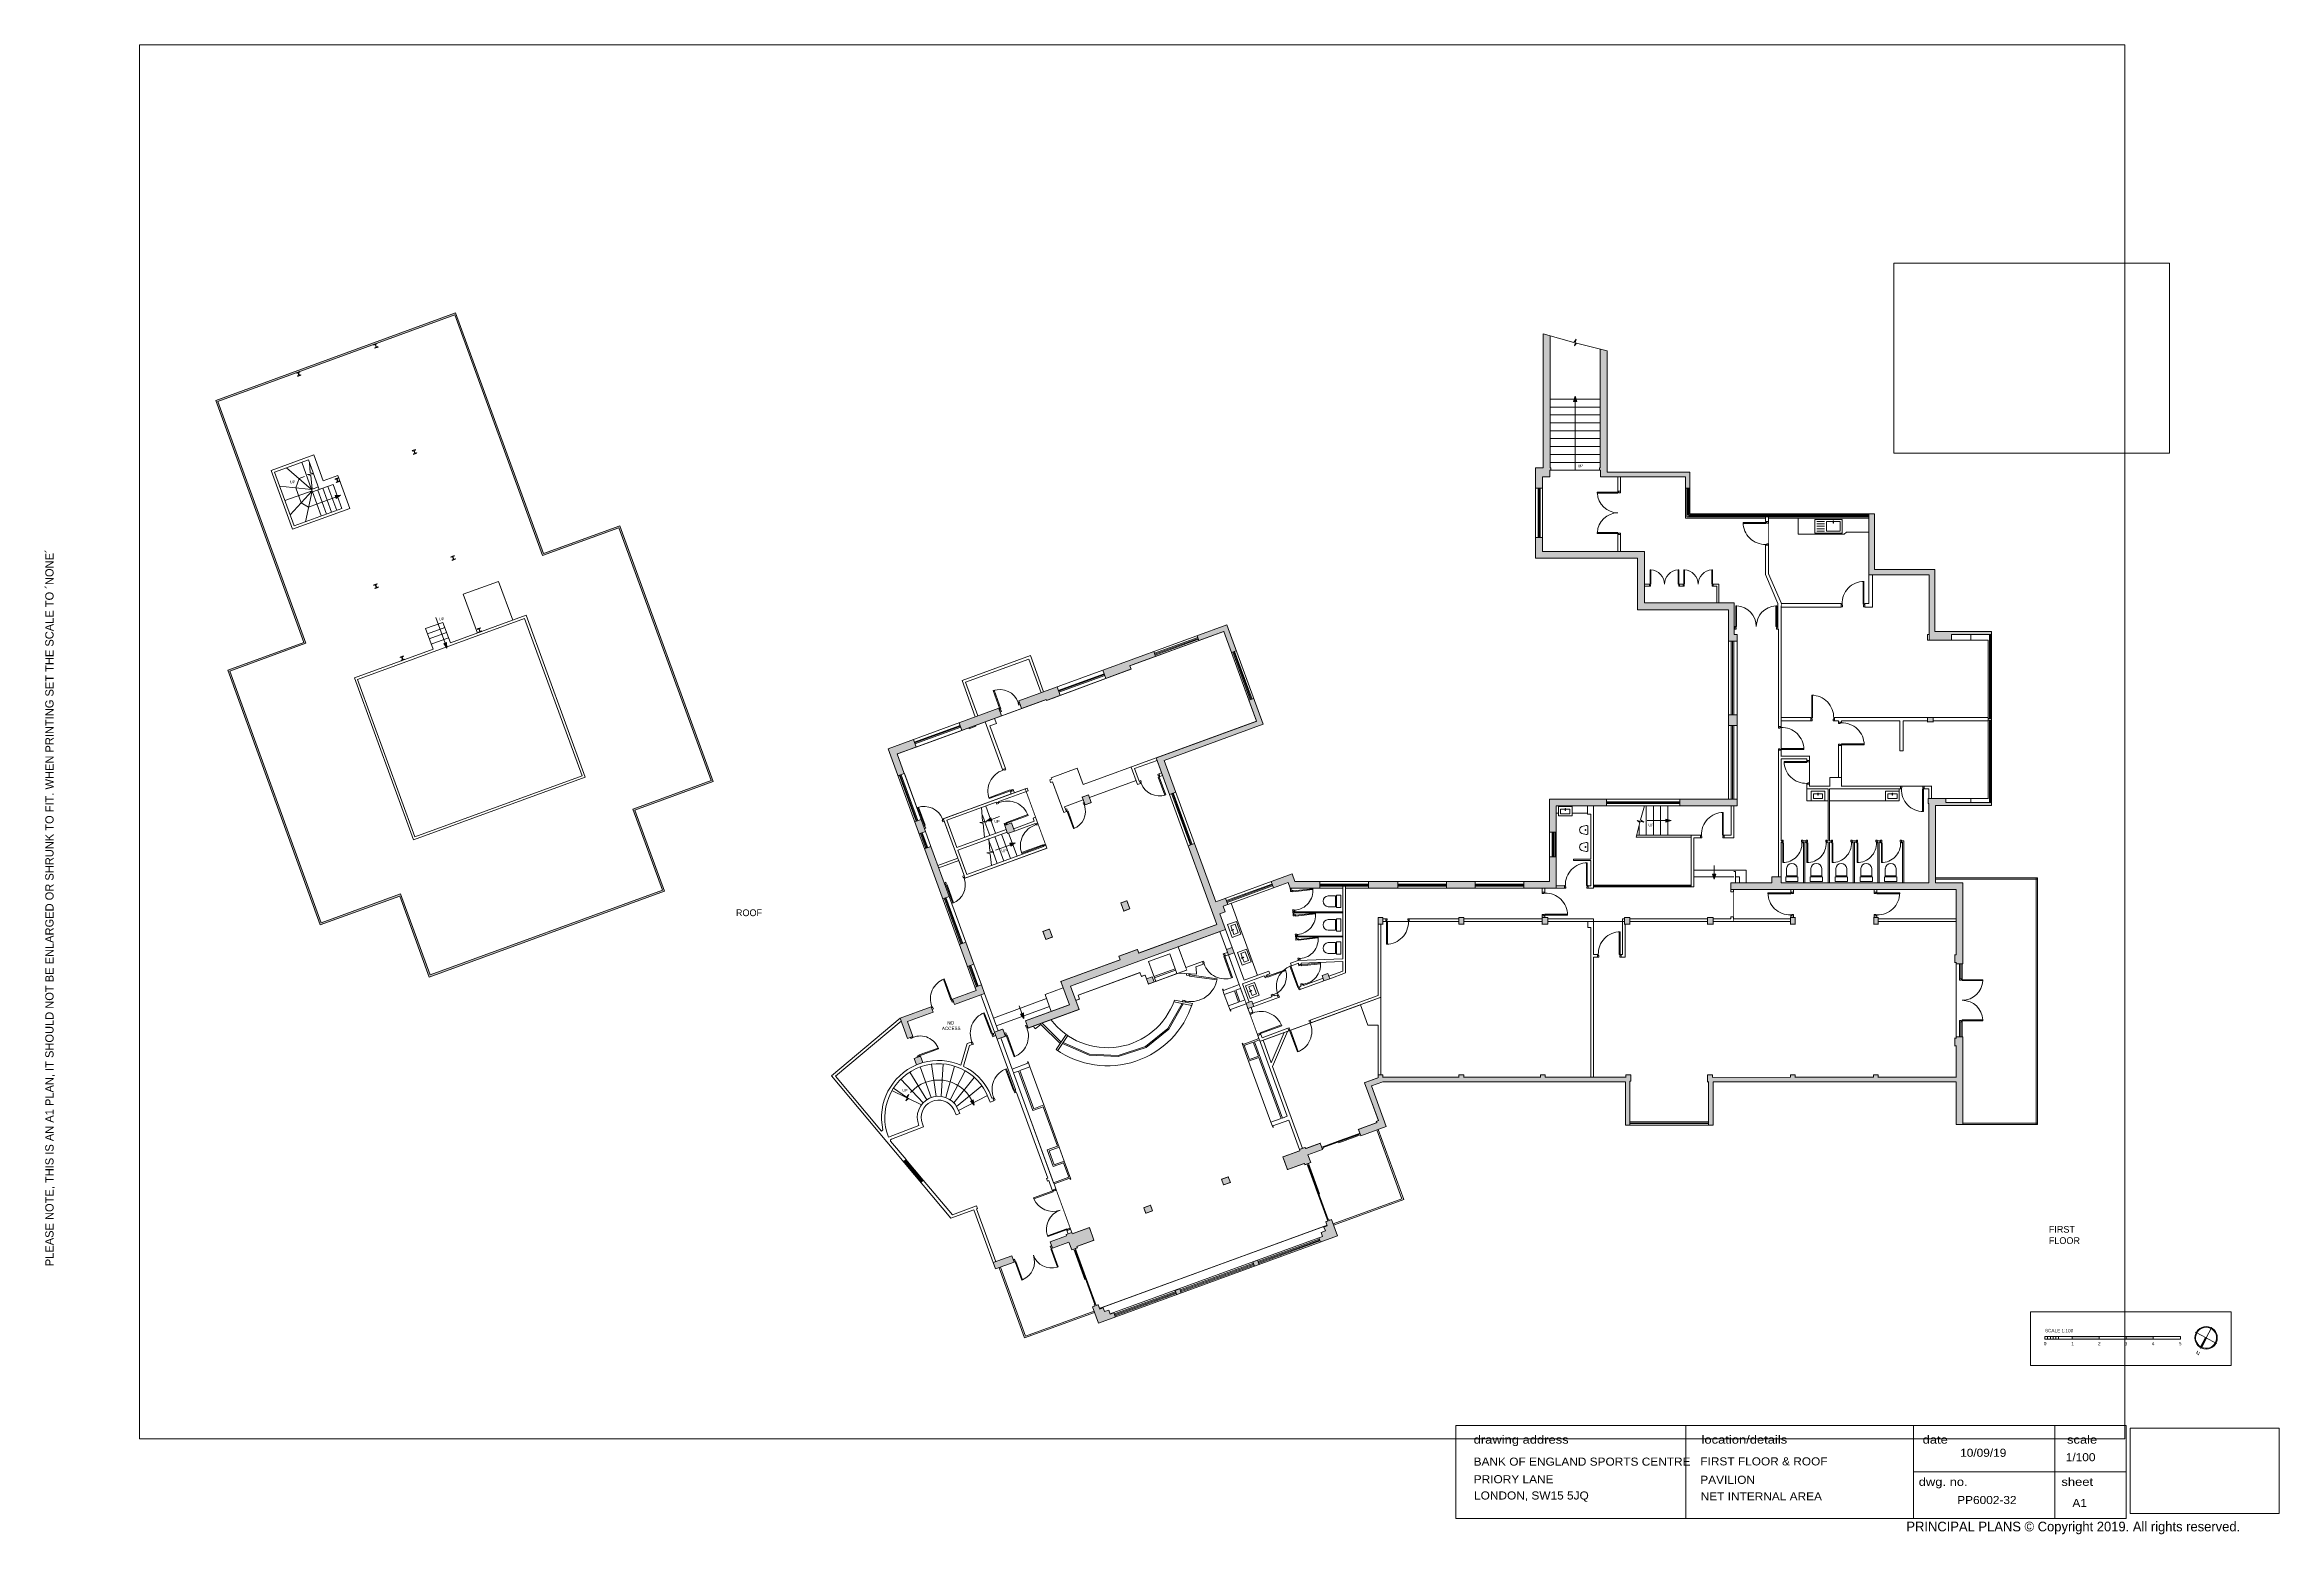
# Paper-space layout '32' of a CAD drawing. Header units: millimetres. Extents: x 32 to 857, y 29 to 579.
# The model-space entities are those that its viewports show. They can reach past a viewport. Long polylines and large blocks are cut down to what shows.
import ezdxf

# ---------------------------------------------------------------- set-up
doc = ezdxf.new("R2010")
doc.units = ezdxf.units.MM
for name, color, linetype, lineweight in [('BLOCKS', 8, 'Continuous', 15), ('NIA', 30, 'Continuous', 15), ('NOTES', 162, 'Continuous', 15), ('Partitions', 155, 'Continuous', 15), ('principalplans', 7, 'Continuous', 15), ('Stairs', 8, 'Continuous', 15), ('WALLS', 7, 'Continuous', 15), ('Window', 8, 'Continuous', 15)]:
    doc.layers.add(name, color=color, linetype=linetype, lineweight=lineweight)
doc.layers.add('Vport', color=7, linetype='Continuous', lineweight=15, true_color=0x8e84b7, plot=False)
doc.layers.add('Whatch', color=7, linetype='Continuous', lineweight=15, true_color=0xa8a8a8)
doc.styles.add('Century Gothic', font='GOTHIC.TTF')

psp = doc.layouts.new('32')

# ---------------------------------------------------------------- texts
at = {"layer": 'principalplans', "style": 'Century Gothic'}
psp.add_text('PRINCIPAL PLANS © Copyright 2019. All rights reserved. ', height=3.5795, dxfattribs=at).set_placement((719.37, 30.04))
at = {"layer": 'principalplans', "insert": (32.23, 127.94), "char_height": 3.06, "width": 389.5699, "attachment_point": 1, "rotation": 90, "style": 'Century Gothic'}
psp.add_mtext('PLEASE NOTE, THIS IS AN A1 PLAN, IT SHOULD NOT BE ENLARGED OR SHRUNK TO FIT. WHEN PRINTING SET THE SCALE TO ´NONE´', dxfattribs=at)

msp = doc.modelspace()

# ---------------------------------------------------------------- texts
at = {"layer": 'NOTES', "insert": (524265, -27725), "char_height": 121, "width": 904.4, "attachment_point": 1, "style": 'Century Gothic'}
msp.add_mtext('\\pi328.8571;NO \\P\\pi131.31699;ACCESS', dxfattribs=at)
at = {"layer": 'principalplans', "char_height": 125, "attachment_point": 1, "style": 'Century Gothic'}
for s, insert, width in [('{\\fCentury Gothic|b0|i0|c0|p34;0}', (114670, -53419), 1370), ('{\\fCentury Gothic|b0|i0|c0|p34;SCALE 1:100}', (114710, -52938), 1632.34), ('{\\fCentury Gothic|b0|i0|c0|p34;1}', (115686, -53419), 1370), ('{\\fCentury Gothic|b0|i0|c0|p34;2}', (116669, -53419), 1370), ('{\\fCentury Gothic|b0|i0|c0|p34;3}', (117656, -53419), 1370), ('{\\fCentury Gothic|b0|i0|c0|p34;4}', (118656, -53419), 1370), ('{\\fCentury Gothic|b0|i0|c0|p34;5}', (119656, -53419), 1370)]:
    msp.add_mtext(s, dxfattribs=dict(at, insert=insert, width=width))
at = {"layer": 'Stairs', "char_height": 100, "width": 1430, "attachment_point": 1, "style": 'Century Gothic'}
for insert in [(547872, -7171), (500322, -7766), (505828, -12826), (526337, -20297), (550484, -20435), (526597, -21382), (522934, -30227)]:
    msp.add_mtext('UP', dxfattribs=dict(at, insert=insert))
at = {"layer": 'WALLS', "char_height": 250, "width": 1910, "attachment_point": 1, "style": 'Century Gothic'}
for s, insert in [('ROOF', (516791, -23594)), ('FIRST FLOOR', (565263, -35280))]:
    msp.add_mtext(s, dxfattribs=dict(at, insert=insert))

# ---------------------------------------------------------------- blocks, each defined once
blk = doc.blocks.new('information dox')
at = {"layer": 'WALLS'}
for p, q in [((37.05, 0), (37.05, -15)), ((73.79, 0), (73.79, -15)), ((96.53, 0), (96.53, -15)), ((73.79, -7.49), (108.03, -7.49))]:
    blk.add_line(p, q, dxfattribs=at)
blk.add_lwpolyline([(108.03, 0), (0, 0), (0, -15), (108.03, -15)], close=True, dxfattribs=at)
at = {"layer": 'WALLS', "char_height": 1.3, "width": 19.2507, "attachment_point": 1, "style": 'Century Gothic'}
for s, insert in [('{\\W1.2;drawing address}', (2.88, -1.64)), ('{\\W1.2;location/details}', (39.61, -1.64)), ('{\\W1.2;date}', (75.24, -1.64)), ('{\\W1.2;scale}', (98.51, -1.64)), ('{\\W1.2;dwg. no.}', (74.61, -8.45)), ('{\\W1.2;sheet}', (97.61, -8.45))]:
    blk.add_mtext(s, dxfattribs=dict(at, insert=insert))
at = {"layer": 'WALLS', "style": 'Century Gothic', "width": 1.2}
for tag, p in [('ADDRESS1', (2.88, -6.49)), ('LOCATION1', (39.41, -6.45)), ('DATE', (81.29, -5.07)), ('SCALE', (98.31, -5.78)), ('ADDRESS2', (2.89, -9.33)), ('ADDRESS3', (2.94, -11.95)), ('LOCATION2', (39.4, -9.42)), ('LOCATION3', (39.46, -12.09)), ('JOBNUM', (80.81, -12.68)), ('SIZE', (99.38, -13.15))]:
    blk.add_attdef(tag, p, '', height=1.3, dxfattribs=at)
blk = doc.blocks.new('NORTH100')
at = {"layer": 'WALLS'}
h = blk.add_hatch(color=256, dxfattribs=at)
h.dxf.hatch_style = 1
h.paths.add_polyline_path([(84968, -53269), (84991, -53269), (85013, -53269), (85013, -52856, 0.026765), (84968, -52856)])
at = {"layer": 'principalplans'}
for p, q in [((84577, -53269), (84991, -53269)), ((84968, -52856), (84968, -53269)), ((84991, -53682), (84991, -53269)), ((85404, -53269), (84991, -53269)), ((85013, -52856), (85013, -53269))]:
    blk.add_line(p, q, dxfattribs=at)
blk.add_circle((84991, -53269), 414, dxfattribs=at)
blk.add_arc((84991, -53269), 389, 91.57689, 88.42311, dxfattribs=at)
at = {"layer": 'WALLS'}
for p, q in [((84577, -53269), (84539, -53269)), ((84991, -52855), (84991, -52817)), ((85404, -53269), (85442, -53269)), ((84991, -53682), (84991, -53720))]:
    blk.add_line(p, q, dxfattribs=at)
at = {"layer": 'principalplans', "insert": (84928, -52565), "char_height": 133.97, "width": 1749.52, "attachment_point": 1, "style": 'Century Gothic'}
blk.add_mtext('{\\fCentury Gothic|b0|i0|c0|p34;N}', dxfattribs=at)
blk = doc.blocks.new('DOOR 840')
at = {"layer": 'BLOCKS'}
for p, q in [((-582, 249), (-582, -591)), ((-582, -591), (-582, 249)), ((-548, 249), (-582, 249)), ((-548, -591), (-548, 248)), ((-612, -691), (-612, -591)), ((-582, -591), (-612, -591)), ((-548, -591), (-582, -591)), ((-582, -632), (-582, -591)), ((-562, -632), (-582, -632)), ((-562, -691), (-562, -632)), ((208, -632), (228, -632)), ((208, -691), (208, -632)), ((228, -632), (228, -591)), ((228, -591), (258, -591)), ((258, -691), (258, -591)), ((-562, -691), (-612, -691)), ((208, -691), (258, -691))]:
    blk.add_line(p, q, dxfattribs=at)
blk.add_arc((-586, -565), 814, 358.15749, 89.75925, dxfattribs=at)
blk = doc.blocks.new('DOUBLE DOOR')
at = {"layer": 'BLOCKS'}
for p, q in [((-1520, -760), (-1555, -760)), ((-1555, -760), (-1555, -860)), ((-1520, -760), (-1520, -800)), ((-1520, -800), (-1505, -800)), ((-1505, -800), (-1505, -860)), ((-15, -800), (-15, -860)), ((0, -800), (-15, -800)), ((0, -760), (35, -760)), ((0, -760), (0, -800)), ((35, -760), (35, -860)), ((-1555, -860), (-1505, -860)), ((35, -860), (-15, -860))]:
    blk.add_line(p, q, dxfattribs=at)
for points in [[(-1485, -760), (-1485, 0), (-1520, 0), (-1520, -760)], [(-35, -760), (-35, 0), (0, 0), (0, -760)]]:
    blk.add_lwpolyline(points, close=True, dxfattribs=at)
for centre, start, end in [((-1521, -761), 0.04394, 87.25575), ((1, -761), 92.74425, 179.95606)]:
    blk.add_arc(centre, 761, start, end, dxfattribs=at)
blk = doc.blocks.new('wc')
at = {"layer": 'BLOCKS'}
for p, q in [((37299, 129044), (36849, 129044)), ((36849, 129044), (36849, 128881)), ((36849, 128881), (37299, 128881)), ((36874, 129352), (36874, 129084)), ((36874, 129084), (36899, 129084)), ((36899, 129044), (36899, 129084)), ((36899, 129084), (37249, 129084)), ((37249, 129084), (37249, 129044)), ((37274, 129084), (37249, 129084)), ((37274, 129084), (37274, 129352)), ((37299, 128881), (37299, 129044))]:
    blk.add_line(p, q, dxfattribs=at)
blk.add_arc((37074, 129339), 200, 3.80419, 176.19581, dxfattribs=at)
blk = doc.blocks.new('sink kitchenette')
at = {"layer": 'BLOCKS'}
for p, q in [((38392, 131337), (39402, 131337)), ((38392, 130837), (38392, 131337)), ((38467, 131262), (38752, 131262)), ((39327, 131262), (38827, 131262)), ((38827, 131262), (38827, 130912)), ((39327, 130912), (39327, 131262)), ((39402, 131337), (39402, 130837)), ((39402, 130837), (38392, 130837)), ((38467, 131177), (38752, 131177)), ((38467, 131087), (38752, 131087)), ((38467, 130997), (38752, 130997)), ((38752, 130912), (38467, 130912)), ((38827, 130912), (39069, 130912)), ((39069, 130890), (39069, 130967)), ((39084, 130967), (39069, 130967)), ((39069, 130890), (39084, 130890)), ((39084, 130890), (39084, 130967)), ((39084, 130912), (39327, 130912))]:
    blk.add_line(p, q, dxfattribs=at)
blk = doc.blocks.new('DOOR 710')
at = {"layer": 'BLOCKS'}
for p, q in [((-672, 483), (-672, -227)), ((-672, 483), (-637, 483)), ((-637, -227), (-637, 483)), ((-702, -327), (-702, -227)), ((-672, -227), (-702, -227)), ((-652, -327), (-702, -327)), ((-637, -227), (-672, -227)), ((-672, -268), (-672, -227)), ((-652, -268), (-672, -268)), ((-652, -327), (-652, -268)), ((18, -268), (38, -268)), ((18, -327), (18, -268)), ((18, -327), (68, -327)), ((38, -268), (38, -227)), ((38, -227), (68, -227)), ((68, -327), (68, -227))]:
    blk.add_line(p, q, dxfattribs=at)
blk.add_arc((-675, -231), 713, 0.27792, 89.72208, dxfattribs=at)
blk = doc.blocks.new('bide')
at = {"layer": 'BLOCKS'}
for p, q in [((114921, 102425), (114921, 102193)), ((114984, 102473), (115151, 102442)), ((114984, 102145), (115152, 102177))]:
    blk.add_line(p, q, dxfattribs=at)
blk.add_circle((115011, 102309), 15, dxfattribs=at)
for centre, radius, start, end in [((114971, 102425), 50, 74.0546, 180), ((115082, 102309), 149, 298.00584, 62.56609), ((114971, 102193), 50, 180, 285.9454)]:
    blk.add_arc(centre, radius, start, end, dxfattribs=at)
blk = doc.blocks.new('sink wc')
at = {"layer": 'BLOCKS'}
for p, q in [((36043, 129595), (36543, 129595)), ((36043, 129245), (36043, 129595)), ((36543, 129595), (36543, 129245)), ((36543, 129245), (36043, 129245)), ((36123, 129495), (36285, 129495)), ((36123, 129325), (36123, 129495)), ((36463, 129325), (36123, 129325)), ((36285, 129525), (36285, 129448)), ((36285, 129525), (36300, 129525)), ((36300, 129448), (36285, 129448)), ((36300, 129525), (36300, 129448)), ((36300, 129495), (36463, 129495)), ((36463, 129495), (36463, 129325))]:
    blk.add_line(p, q, dxfattribs=at)

# ---------------------------------------------------------------- hatches: boundary and pattern name
at = {"layer": 'Stairs'}
for points in [[(547717, -4839), (547833, -4839), (547774, -4647)], [(501992, -8320), (502032, -8429), (502192, -8308)], [(506110, -13744), (506002, -13784), (506123, -13945)], [(526242, -20324), (526203, -20215), (526042, -20337)], [(551126, -20258), (551126, -20374), (551318, -20315)], [(526906, -21152), (526945, -21261), (527106, -21140)], [(552965, -22290), (552849, -22290), (552908, -22482)], [(527403, -27419), (527294, -27458), (527416, -27619)], [(525551, -30624), (525448, -30677), (525589, -30821)]]:
    msp.add_hatch(color=256, dxfattribs=at).paths.add_polyline_path(points)
at = {"layer": 'WALLS'}
h = msp.add_hatch(color=256, dxfattribs=at)
h.dxf.hatch_style = 1
h.paths.add_polyline_path([(116710, -53319), (116710, -53219), (115710, -53219), (115710, -53319)])
h.paths.add_polyline_path([(117710, -53219), (117710, -53319), (118710, -53319), (118710, -53219)])
at = {"layer": 'Whatch', "ltscale": 2}
h = msp.add_hatch(color=256, dxfattribs=at)
h.dxf.hatch_style = 1
h.paths.add_polyline_path([(512505, -9430), (509686, -10459), (506443, -1575), (497584, -4809), (500842, -13736), (498035, -14760), (501443, -24170), (504376, -23100), (505468, -26091), (514149, -22922), (513058, -19931), (515952, -18875)])
h.paths.add_polyline_path([(512470, -9505), (509651, -10534), (506408, -1650), (497659, -4844), (500917, -13771), (498110, -14795), (501478, -24095), (504411, -23025), (505502, -26016), (514074, -22887), (512983, -19896), (515877, -18840)], flags=16)
h.paths.add_polyline_path([(501269, -9254), (500421, -9563), (499629, -7394), (501208, -6818), (501557, -7773), (501963, -7625), (500561, -3784), (500679, -3741), (502081, -7582), (502096, -7577), (502539, -8790), (503054, -10215), (503066, -10211), (503226, -10649), (504510, -14236), (504560, -14372), (505608, -13990), (505330, -13230), (505650, -13113), (504411, -9720), (504575, -9660), (504735, -10098), (505780, -13066), (505969, -12997), (506247, -13757), (507244, -13392), (506721, -11961), (503410, -2744), (503529, -2701), (506887, -11901), (508030, -11483), (508553, -12915), (509044, -12736), (511400, -12055), (513467, -17719), (511169, -18558), (511226, -18716), (510706, -18906), (511740, -21739), (506521, -23643), (505487, -20810), (504886, -21030), (502604, -21684), (500551, -16015), (502761, -15209), (502703, -15050), (503305, -14830)], flags=0)
h.paths.add_polyline_path([(501329, -9125), (500481, -9435), (499757, -7454), (501008, -6998), (501408, -8094), (501918, -7908), (502067, -8316), (502192, -8308), (502092, -8384), (502241, -8793), (501329, -9125), (501883, -10643), (502047, -10583), (502207, -11021), (503437, -14878), (506095, -13908), (506002, -13784), (506110, -13744), (508990, -12851), (509054, -13027), (511343, -12191), (513339, -17659), (511050, -18494), (511111, -18662), (510581, -18856), (511611, -21679), (506581, -23515), (505550, -20692), (504939, -20915), (502570, -21590), (502664, -21555), (500682, -16082), (502882, -15279), (502818, -15104), (503429, -14881)], flags=0)
h.paths.add_polyline_path([(500183, -11760), (500023, -11321), (500187, -11261), (500347, -11700)], flags=0)
h.paths.add_polyline_path([(503469, -11750), (503419, -11614), (503537, -11571), (503587, -11707)], flags=0)
h.paths.add_polyline_path([(501321, -8627), (501015, -8739), (500738, -8585), (500536, -8031), (500660, -7692), (501126, -8090), (501160, -8184)], flags=0)
h.paths.add_polyline_path([(502040, -7836), (501990, -7699), (502108, -7656), (502158, -7792)], flags=0)
h.paths.add_polyline_path([(506318, -10710), (506268, -10574), (506387, -10531), (506436, -10667)], flags=0)
h.paths.add_polyline_path([(507241, -13239), (507359, -13196), (507409, -13332), (507291, -13375)], flags=0)
h.paths.add_polyline_path([(504889, -6796), (504839, -6659), (504958, -6616), (505007, -6752)], flags=0)
h.paths.add_polyline_path([(505790, -12982), (506014, -12982), (506014, -12766), (505790, -12766)], flags=8)
h.paths.add_polyline_path([(502892, -10290), (503015, -10627), (503218, -10553), (503095, -10216)], flags=8)
h.paths.add_polyline_path([(504401, -9739), (504524, -10076), (504727, -10002), (504604, -9665)], flags=8)
h.paths.add_polyline_path([(500073, -11504), (500117, -11624), (500319, -11550), (500276, -11430)], flags=8)
h.paths.add_polyline_path([(501868, -10648), (501991, -10985), (502193, -10911), (502070, -10574)], flags=8)
h.paths.add_polyline_path([(500285, -7922), (500508, -7922), (500508, -7706), (500285, -7706)], flags=8)
h = msp.add_hatch(color=256, dxfattribs=at)
h.dxf.hatch_style = 1
h.paths.add_polyline_path([(530746, -38484), (530608, -38535), (530553, -38385), (530396, -38443), (530345, -38304), (530223, -38349), (530165, -38190), (529954, -38267), (530176, -38873), (530805, -38644)])
h.paths.add_polyline_path([(530010, -35808), (529839, -35341), (529209, -35571), (529192, -35524), (528981, -35601), (528998, -35648), (528389, -35870), (528474, -36105), (529084, -35882), (529187, -36163), (529397, -36086), (529379, -36038)])
h.paths.add_polyline_path([(527037, -36530), (526983, -36383), (526292, -36635), (526378, -36870), (527069, -36618)])
h.paths.add_polyline_path([(533176, -37597), (533010, -37658), (533068, -37818), (533234, -37757)])
h.paths.add_polyline_path([(532100, -34515), (531845, -34609), (531920, -34814), (532175, -34721)])
h.paths.add_polyline_path([(534970, -33468), (534721, -33559), (534796, -33765), (535045, -33674)])
h.paths.add_polyline_path([(536049, -36549), (535881, -36610), (535939, -36770), (536107, -36709)])
h.paths.add_polyline_path([(539003, -35651), (538782, -35045), (538568, -35123), (538626, -35282), (538503, -35326), (538554, -35465), (538396, -35523), (538451, -35672), (538313, -35723), (538371, -35882)])
h.paths.add_polyline_path([(537911, -32660), (538451, -32463), (538366, -32229), (537826, -32426), (537809, -32379), (537595, -32457), (537612, -32504), (536981, -32734), (537152, -33201), (537782, -32971), (537800, -33019), (538014, -32941)])
h.paths.add_polyline_path([(540255, -30112), (540674, -29959), (549631, -29959), (549631, -31554), (549799, -31554), (549799, -29930), (549828, -29930), (549828, -29706), (549651, -29706), (549651, -29791), (546673, -29791), (546673, -29706), (546496, -29706), (546496, -29791), (543664, -29791), (543664, -29706), (543487, -29706), (543487, -29791), (540674, -29791), (540674, -29706), (540497, -29706), (540497, -29811), (539999, -29992), (540510, -31393), (540435, -31420), (540453, -31467), (539771, -31716), (539857, -31950), (540801, -31606)])
h.paths.add_polyline_path([(562094, -28300), (561844, -28300), (561844, -28347), (561790, -28347), (561790, -28631), (561844, -28631), (561844, -29791), (558963, -29791), (558963, -29706), (558786, -29706), (558786, -29791), (555899, -29791), (555899, -29706), (555722, -29706), (555722, -29791), (552841, -29791), (552841, -29706), (552664, -29706), (552664, -29958), (552704, -29958), (552704, -31554), (552871, -31554), (552871, -29959), (561844, -29959), (561844, -31533), (562094, -31533)])
h.paths.add_polyline_path([(562094, -22618), (561080, -22618), (561080, -19756), (563146, -19756), (563146, -19645), (561465, -19645), (561465, -19499), (560805, -19499), (560805, -19680), (560832, -19680), (560832, -22618), (555380, -22618), (555380, -22396), (555036, -22396), (555036, -22618), (553519, -22618), (553519, -22865), (561844, -22865), (561844, -25269), (561790, -25269), (561790, -25553), (561844, -25553), (561844, -25600), (562094, -25600)])
h.paths.add_polyline_path([(558963, -23890), (558798, -23890), (558798, -24142), (558963, -24142)], flags=17)
h.paths.add_polyline_path([(555899, -23890), (555722, -23890), (555722, -24142), (555899, -24142)], flags=17)
h.paths.add_polyline_path([(552869, -23890), (552664, -23890), (552664, -24142), (552869, -24142)])
h.paths.add_polyline_path([(549798, -23890), (549593, -23890), (549593, -24142), (549798, -24142)])
h.paths.add_polyline_path([(546763, -23890), (546558, -23890), (546558, -24142), (546763, -24142)])
h.paths.add_polyline_path([(543664, -23890), (543487, -23890), (543487, -24142), (543664, -24142)])
h.paths.add_polyline_path([(544089, -22566), (543020, -22566), (543020, -22816), (544089, -22816)])
h.paths.add_polyline_path([(547077, -21648), (546827, -21648), (546827, -22566), (545878, -22566), (545878, -22816), (547077, -22816)])
h.paths.add_polyline_path([(540674, -23890), (540497, -23890), (540497, -24142), (540674, -24142)])
h.paths.add_polyline_path([(541231, -22566), (540142, -22566), (540142, -22816), (541231, -22816)])
h.paths.add_polyline_path([(538353, -22566), (537430, -22566), (537327, -22282), (536547, -22567), (536633, -22801), (537178, -22603), (537255, -22816), (538353, -22816)])
h.paths.add_polyline_path([(538645, -25958), (538431, -26036), (538502, -26232), (538716, -26153)])
h.paths.add_polyline_path([(535839, -26982), (535625, -27060), (535696, -27256), (535910, -27178)])
h.paths.add_polyline_path([(535116, -25000), (534901, -25078), (534973, -25274), (535187, -25195)])
h.paths.add_polyline_path([(534872, -24334), (534663, -23760), (534857, -23689), (534780, -23478), (534952, -23415), (534867, -23180), (534508, -23311), (533725, -21166), (533490, -21252), (534548, -24151), (531661, -25205), (531613, -25073), (530928, -25324), (530976, -25455), (528790, -26253), (529104, -27114), (527478, -27708), (527575, -27974), (529459, -27286), (529145, -26425)])
h.paths.add_polyline_path([(532161, -26078), (531947, -26157), (532018, -26352), (532232, -26274)], flags=17)
h.paths.add_polyline_path([(526642, -28013), (526338, -28124), (526435, -28390), (526739, -28279)])
h.paths.add_polyline_path([(525969, -26694), (525854, -26380), (525619, -26466), (525664, -26588), (524786, -26908), (524856, -27100)])
h.paths.add_polyline_path([(524072, -27386), (524002, -27194), (522858, -27612), (522857, -27612), (523128, -28361), (523322, -28291), (523121, -27733)])
h.paths.add_polyline_path([(523610, -29011), (523373, -29097), (523459, -29336), (523696, -29250)])
h.paths.add_polyline_path([(528365, -24319), (528127, -24406), (528235, -24702), (528473, -24615)], flags=17)
h.paths.add_polyline_path([(525280, -24807), (525045, -24892), (525342, -25706), (525577, -25620)])
h.paths.add_polyline_path([(531229, -23274), (531000, -23358), (531108, -23654), (531337, -23570)], flags=17)
h.paths.add_polyline_path([(523991, -21274), (523756, -21360), (524428, -23201), (524663, -23116)])
h.paths.add_polyline_path([(523625, -20272), (523390, -20358), (523554, -20807), (523789, -20722)])
h.paths.add_polyline_path([(523444, -17601), (523341, -17320), (522406, -17661), (522773, -18667), (523008, -18581), (522743, -17857)])
h.paths.add_polyline_path([(526597, -16451), (526494, -16169), (525032, -16702), (525135, -16984), (525386, -16893), (525398, -16925), (525649, -16834), (525637, -16801)])
h.paths.add_polyline_path([(528246, -15849), (528258, -15881), (528507, -15791), (528761, -15693), (528648, -15383), (527231, -15900), (527334, -16181)])
h.paths.add_polyline_path([(526969, -20402), (526713, -20495), (526823, -20794), (527078, -20701)])
h.paths.add_polyline_path([(529807, -19366), (529580, -19448), (529685, -19734), (529911, -19651)])
h.paths.add_polyline_path([(532603, -18092), (536254, -16760), (535907, -15811), (535733, -15875), (536016, -16649), (532304, -18004), (532795, -19348), (533030, -19262)])
h.paths.add_polyline_path([(531381, -14721), (531336, -14599), (532282, -14254), (532218, -14079), (530339, -14765), (530452, -15076)])
h.paths.add_polyline_path([(534916, -13095), (533822, -13494), (533886, -13668), (534805, -13333), (535090, -14113), (535265, -14050)])
h.paths.add_polyline_path([(548938, -19524), (546827, -19524), (546827, -20740), (547077, -20740), (547077, -19774), (548938, -19774)])
h.paths.add_polyline_path([(553761, -19524), (553441, -19524), (551638, -19524), (551638, -19774), (553761, -19774)])
h.paths.add_polyline_path([(553761, -16411), (553441, -16411), (553441, -16803), (553761, -16803)])
h.paths.add_polyline_path([(553650, -12275), (550335, -12275), (550335, -10376), (546574, -10376), (546574, -9862), (546317, -9862), (546317, -10632), (550078, -10632), (550078, -12531), (553441, -12531), (553441, -13690), (553761, -13690), (553761, -13450), (553650, -13450)])
h.paths.add_polyline_path([(546836, -7382), (546874, -7382), (546874, -7290), (546855, -7290), (546855, -2421), (546598, -2348), (546598, -7290), (546317, -7290), (546317, -8049), (546574, -8049), (546574, -7629), (546836, -7629)])
h.paths.add_polyline_path([(548953, -2969), (548696, -2905), (548696, -7290), (548677, -7290), (548677, -7382), (548715, -7382), (548715, -7629), (551844, -7629), (551844, -8043), (552015, -8043), (552015, -7457), (548953, -7457)])
h.paths.add_polyline_path([(561051, -11048), (558824, -11048), (558824, -8985), (558624, -8985), (558624, -11248), (560851, -11248), (560851, -13448), (560787, -13448), (560787, -13658), (561668, -13658), (561668, -13448), (563146, -13448), (563146, -13336), (561051, -13336)])
h.paths.add_polyline_path([(560995, -16511), (560785, -16511), (560785, -16668), (560995, -16668)])

# ---------------------------------------------------------------- linework, layer by layer
at = {"layer": 'BLOCKS'}
for p, q in [((546416, -8049), (546416, -9862)), ((546451, -8049), (546451, -9862)), ((546486, -8049), (546486, -9862)), ((546574, -8049), (546574, -9862)), ((551844, -8043), (551844, -9157)), ((551904, -8043), (551904, -9097)), ((551939, -8043), (551939, -9027)), ((551974, -8043), (551974, -9097)), ((556005, -9157), (556005, -9739)), ((556005, -9739), (557707, -9739)), ((557707, -9739), (557791, -9665)), ((557791, -9665), (558624, -9665)), ((550569, -11592), (550335, -11592)), ((550555, -11662), (550335, -11662)), ((551812, -11592), (551584, -11592)), ((551798, -11662), (551598, -11662)), ((553081, -11592), (552827, -11592)), ((561668, -13658), (563026, -13658)), ((562383, -13658), (562383, -13448)), ((563026, -16511), (563026, -13658)), ((525141, -15147), (527668, -14225)), ((525272, -15206), (527609, -14357)), ((527609, -14357), (528060, -15597)), ((527668, -14225), (528152, -15563)), ((525625, -16486), (525141, -15147)), ((525723, -16450), (525272, -15206)), ((563026, -19499), (563026, -16638)), ((532795, -19348), (533490, -21252)), ((532873, -19320), (533568, -21224)), ((532906, -19308), (533601, -21212)), ((532939, -19296), (533634, -21200)), ((548938, -19620), (551638, -19620)), ((548938, -19655), (551638, -19655)), ((548938, -19690), (551638, -19690)), ((548938, -19774), (551638, -19774)), ((556328, -19143), (556328, -19583)), ((557119, -19583), (556328, -19583)), ((559739, -19583), (557169, -19583)), ((559739, -19583), (559739, -19143)), ((562383, -19645), (562383, -19499)), ((547077, -20043), (547159, -20043)), ((547659, -20043), (548237, -20043)), ((546926, -20740), (546926, -21648)), ((546961, -20740), (546961, -21648)), ((546996, -20740), (546996, -21648)), ((547051, -21648), (547051, -20740)), ((547051, -20740), (547051, -21648)), ((547077, -20740), (547077, -21648)), ((534900, -23271), (536580, -22658)), ((534912, -23304), (536592, -22690)), ((534924, -23337), (536604, -22723)), ((534952, -23415), (536633, -22801)), ((538353, -22663), (540142, -22663)), ((538353, -22698), (540142, -22698)), ((538353, -22733), (540142, -22733)), ((539203, -22816), (538353, -22816)), ((540142, -22816), (539303, -22816)), ((541231, -22663), (543020, -22663)), ((541231, -22698), (543020, -22698)), ((541231, -22733), (543020, -22733)), ((541231, -22816), (543020, -22816)), ((544089, -22663), (545878, -22663)), ((544089, -22698), (545878, -22698)), ((544089, -22733), (545878, -22733)), ((544089, -22816), (545878, -22816)), ((548458, -22697), (552054, -22697)), ((548458, -22732), (552054, -22732)), ((548458, -22767), (552054, -22767)), ((535076, -23370), (536047, -26029)), ((533008, -25785), (532225, -26071)), ((533025, -25832), (532242, -26118)), ((532291, -26252), (533074, -25966)), ((561969, -26155), (561969, -25600)), ((562019, -26155), (562019, -25600)), ((562069, -26155), (562069, -25600)), ((526301, -27604), (528259, -26889)), ((526407, -27895), (528365, -27181)), ((528204, -26740), (528878, -26494)), ((534976, -27159), (534821, -26732)), ((561969, -28300), (561969, -27745)), ((562019, -28300), (562019, -27745)), ((562069, -28300), (562069, -27745)), ((528160, -30815), (527646, -29407)), ((535720, -29197), (536543, -31452)), ((549799, -31454), (552704, -31454)), ((549799, -31504), (552704, -31504)), ((549801, -31433), (552706, -31433)), ((523634, -33655), (522995, -32895)), ((523657, -33635), (523018, -32876)), ((523680, -33616), (523041, -32857)), ((523710, -33591), (523070, -32832)), ((528915, -32884), (528726, -32367))]:
    msp.add_line(p, q, dxfattribs=at)
at = {"layer": 'BLOCKS', "ltscale": 2}
for p, q in [((551904, -9027), (558624, -9027)), ((551974, -9062), (558624, -9062)), ((551844, -9157), (554802, -9157)), ((551904, -9097), (558624, -9097)), ((554920, -9157), (558624, -9157)), ((506721, -11961), (508030, -11483)), ((508553, -12915), (508030, -11483)), ((507244, -13392), (506721, -11961)), ((552876, -11662), (553011, -11662)), ((553011, -12275), (553011, -11662)), ((553081, -12275), (553081, -11592)), ((502818, -15104), (508990, -12851)), ((505330, -13230), (505969, -12997)), ((506039, -13187), (505400, -13420)), ((506247, -13757), (505969, -12997)), ((506247, -13757), (509044, -12736)), ((508990, -12851), (511111, -18662)), ((509044, -12736), (511226, -18716)), ((502703, -15050), (505608, -13990)), ((505608, -13990), (505330, -13230)), ((506108, -13377), (505469, -13610)), ((506177, -13567), (505539, -13800)), ((532241, -14141), (533844, -13556)), ((532253, -14174), (533856, -13589)), ((532265, -14207), (533868, -13621)), ((532282, -14254), (533886, -13668)), ((563076, -16547), (563076, -13448)), ((563111, -16547), (563111, -13448)), ((535090, -14113), (535733, -15875)), ((535137, -14096), (535780, -15858)), ((535170, -14084), (535813, -15846)), ((535203, -14072), (535846, -15834)), ((502703, -15050), (504886, -21030)), ((502818, -15104), (504939, -20915)), ((528694, -15510), (530385, -14893)), ((528706, -15543), (530397, -14926)), ((528718, -15576), (530409, -14959)), ((528761, -15693), (530452, -15076)), ((523377, -17418), (525068, -16801)), ((523389, -17451), (525080, -16834)), ((523401, -17484), (525092, -16867)), ((523444, -17601), (525135, -16984)), ((563076, -19645), (563076, -16607)), ((563111, -19645), (563111, -16607)), ((504886, -21030), (511226, -18716)), ((504939, -20915), (511111, -18662)), ((522826, -18648), (523443, -20339)), ((522858, -18636), (523476, -20327)), ((522891, -18624), (523508, -20315)), ((523009, -18581), (523626, -20272)), ((561465, -19499), (563026, -19499)), ((523607, -20788), (523808, -21341)), ((523640, -20776), (523841, -21329)), ((523673, -20764), (523874, -21317)), ((523789, -20722), (523991, -21274)), ((524481, -23182), (525098, -24873)), ((524513, -23170), (525131, -24861)), ((524546, -23158), (525164, -24849)), ((525280, -24807), (524663, -23116)), ((525395, -25687), (525672, -26447)), ((525428, -25675), (525705, -26435)), ((525460, -25663), (525738, -26423)), ((525577, -25620), (525854, -26380)), ((528204, -26740), (528431, -27360)), ((532739, -27986), (533269, -27072)), ((532769, -28012), (533309, -27080)), ((531914, -28656), (532739, -27986)), ((531933, -28691), (532769, -28012)), ((528845, -28545), (529833, -28976)), ((528868, -28512), (529842, -28937)), ((530904, -28988), (531914, -28656)), ((530909, -29027), (531933, -28691)), ((529833, -28976), (530909, -29027)), ((529842, -28937), (530904, -28988)), ((538419, -32375), (539221, -32082)), ((538476, -32386), (539788, -31907)), ((539054, -32207), (539845, -31919)), ((539232, -32110), (539221, -32082)), ((539778, -31879), (539825, -31862)), ((539798, -31936), (539778, -31879)), ((537891, -33039), (537874, -32992)), ((538340, -34093), (537930, -32972)), ((538440, -32431), (538487, -32414)), ((538487, -32414), (538466, -32358)), ((539054, -32207), (539044, -32179)), ((537948, -33019), (537891, -33039)), ((538653, -35038), (537919, -33029)), ((538243, -33915), (538215, -33926)), ((538642, -35096), (538215, -33926)), ((538340, -34093), (538312, -34103)), ((530214, -38324), (538617, -35257)), ((538681, -35028), (538625, -35049)), ((538698, -35075), (538681, -35028)), ((529676, -37255), (529267, -36134)), ((529284, -36181), (529340, -36161)), ((530045, -38180), (529312, -36171)), ((529340, -36161), (529323, -36114)), ((530605, -38528), (538448, -35665)), ((536066, -36596), (538330, -35770)), ((536078, -36629), (538342, -35802)), ((536090, -36662), (538354, -35835)), ((529635, -37057), (529664, -37047)), ((530091, -38217), (529664, -37047)), ((533193, -37644), (535898, -36657)), ((533205, -37677), (535910, -36690)), ((533217, -37710), (535922, -36723)), ((529676, -37255), (529704, -37245)), ((530763, -38531), (533027, -37705)), ((530775, -38564), (533039, -37738)), ((530787, -38597), (533051, -37771)), ((530017, -38190), (530073, -38170)), ((530034, -38237), (530017, -38190))]:
    msp.add_line(p, q, dxfattribs=at)
for radius, start, end in [(2620, 217.18574, 340.74717), (3287, 234.75889, 342.43953)]:
    msp.add_arc((530509, -26081), radius, start, end, dxfattribs=at)
at = {"layer": 'NIA', "ltscale": 2, "const_width": 30}
for points in [[(554920, -9157), (554920, -11210), (555391, -12302), (555380, -12434), (555380, -17936), (556428, -17936), (556428, -19043), (557185, -19043), (557185, -18723), (557605, -18723), (557605, -19043), (560932, -19043), (560932, -19499), (563026, -19499), (563026, -13658), (560851, -13658), (560851, -11248), (558624, -11248), (558624, -9157)], [(553619, -24039), (553619, -22865), (561844, -22865), (561844, -25269), (561790, -25269), (561790, -25553), (561844, -25553), (561844, -28347), (561790, -28347), (561790, -28631), (561844, -28631), (561844, -29791), (558963, -29791), (558963, -29706), (558786, -29706), (558786, -29791), (555899, -29791), (555899, -29706), (555722, -29706), (555722, -29791), (552841, -29791), (552841, -29706), (552664, -29706), (552664, -29958), (552704, -29958), (552704, -31433), (549799, -31433), (549799, -29930), (549828, -29930), (549828, -29706), (549651, -29706), (549651, -29791), (546673, -29791), (546673, -29706), (546496, -29706), (546496, -29791), (543664, -29791), (543664, -29706), (543487, -29706), (543487, -29791), (540674, -29791), (540674, -29706), (540497, -29706), (540497, -29811), (539999, -29992), (540510, -31393), (540435, -31420), (540453, -31467), (539771, -31716), (539825, -31862), (538419, -32375), (538366, -32229), (537826, -32426), (537809, -32379), (537595, -32457), (537612, -32504), (536981, -32734), (537152, -33201), (537782, -32971), (537800, -33019), (537874, -32992), (538642, -35096), (538568, -35123), (538617, -35257), (530214, -38324), (530165, -38190), (530091, -38217), (529323, -36114), (529397, -36086), (529379, -36038), (530010, -35808), (529839, -35341), (529209, -35571), (526570, -28341), (526739, -28279), (526642, -28013), (526473, -28075), (522743, -17857), (528246, -15849), (528258, -15881), (531381, -14721), (531336, -14599), (534805, -13333), (536016, -16649), (532304, -18004), (534548, -24151), (531661, -25205), (531613, -25073), (530928, -25324), (530976, -25455), (528790, -26253), (529104, -27114), (527478, -27708), (527575, -27974), (529459, -27286), (529337, -26953), (529474, -26903), (529423, -26763), (531709, -25928), (531760, -26068), (531896, -26019), (532018, -26352), (533435, -25835), (533120, -24974), (534658, -24412), (535373, -26371), (535625, -27060), (536138, -28467), (540597, -26840), (540597, -24142), (540674, -24142), (540674, -24039), (543487, -24039), (543487, -24142), (543664, -24142), (543664, -24039), (546558, -24039), (546558, -24142), (546763, -24142), (546763, -24039), (549593, -24039), (549593, -24142), (549798, -24142), (549798, -24039), (552664, -24039), (552664, -24142), (552869, -24142), (552869, -24039)], [(560785, -16511), (560995, -16511), (560995, -16668), (560785, -16668)], [(525251, -22439), (528272, -21336), (527472, -19144), (524451, -20246)], [(529580, -19448), (529807, -19366), (529911, -19651), (529685, -19734)], [(531000, -23358), (531229, -23274), (531337, -23570), (531108, -23654)], [(555722, -23890), (555899, -23890), (555899, -24142), (555722, -24142)], [(558798, -23890), (558963, -23890), (558963, -24142), (558798, -24142)], [(528127, -24406), (528365, -24319), (528473, -24615), (528235, -24702)], [(534721, -33559), (534970, -33468), (535045, -33674), (534796, -33765)], [(531845, -34609), (532100, -34515), (532175, -34721), (531920, -34814)]]:
    msp.add_lwpolyline(points, close=True, dxfattribs=at)
at = {"layer": 'Partitions', "ltscale": 2}
for p, q in [((549354, -8160), (549354, -7629)), ((549454, -8160), (549454, -7629)), ((549354, -10376), (549354, -9750)), ((549454, -10376), (549454, -9750)), ((525989, -16672), (526631, -18431)), ((526171, -16813), (526408, -16726)), ((526171, -16813), (526746, -18389)), ((526341, -16544), (526408, -16726)), ((529614, -18986), (532304, -18004)), ((531510, -18397), (532338, -18095)), ((526631, -18431), (526746, -18389)), ((528377, -18814), (528449, -18787)), ((528411, -18907), (528377, -18814)), ((528411, -18907), (528483, -18881)), ((528430, -18734), (529393, -18382)), ((528430, -18734), (528449, -18787)), ((528483, -18881), (528899, -20021)), ((529393, -18382), (529614, -18986)), ((529844, -19467), (531565, -18839)), ((531383, -18340), (531619, -18986)), ((531510, -18397), (531678, -18858)), ((531619, -18986), (531722, -18949)), ((531678, -18858), (531688, -18855)), ((532411, -18591), (532506, -18556)), ((532446, -18685), (532540, -18650)), ((524415, -20259), (526959, -19331)), ((524579, -20306), (526402, -19641)), ((526402, -19641), (526425, -19705)), ((526496, -19607), (527575, -19213)), ((526496, -19607), (526512, -19652)), ((526929, -19248), (527045, -19206)), ((526929, -19248), (526959, -19331)), ((527045, -19206), (527075, -19289)), ((527075, -19289), (527541, -19119)), ((527575, -19213), (527541, -19119)), ((528926, -19802), (529617, -19550)), ((523714, -20515), (523781, -20491)), ((523749, -20609), (523802, -20590)), ((524431, -20360), (524485, -20340)), ((524485, -20340), (524981, -21699)), ((524579, -20306), (524945, -21308)), ((526689, -20429), (526713, -20495)), ((526778, -20381), (526807, -20460)), ((527047, -20617), (527803, -20341)), ((527078, -20701), (527834, -20425)), ((527760, -20224), (527854, -20190)), ((527760, -20224), (527803, -20341)), ((527834, -20425), (527852, -20477)), ((527854, -20190), (527953, -20461)), ((528899, -20021), (528993, -19986)), ((528926, -19802), (528993, -19986)), ((524945, -21308), (526768, -20643)), ((524980, -21402), (526802, -20737)), ((524980, -21402), (525311, -22311)), ((525219, -22451), (528272, -21336)), ((525311, -22311), (528144, -21277)), ((528118, -21205), (528144, -21277)), ((528217, -21185), (528272, -21336)), ((524244, -21968), (524981, -21699)), ((524278, -22062), (525016, -21793)), ((525016, -21793), (525217, -22345)), ((524480, -22614), (524537, -22593)), ((524514, -22708), (524585, -22682)), ((525166, -22364), (525217, -22345))]:
    msp.add_line(p, q, dxfattribs=at)
at = {"layer": 'Partitions'}
for p, q in [((554802, -9279), (554802, -9097)), ((554920, -9279), (554802, -9279)), ((554920, -9279), (554920, -9097)), ((554802, -11235), (554802, -10149)), ((554920, -10149), (554802, -10149)), ((554920, -11210), (554920, -10149)), ((555262, -12302), (554802, -11235)), ((555391, -12302), (554920, -11210)), ((558624, -12302), (558624, -11248)), ((558756, -12434), (558756, -11248)), ((555262, -13250), (555262, -12302)), ((555391, -12302), (557601, -12302)), ((557601, -12434), (557601, -12302)), ((558471, -12302), (558624, -12302)), ((558471, -12434), (558471, -12302)), ((553739, -13150), (553650, -13150)), ((555262, -13150), (555189, -13150)), ((555380, -16511), (555380, -12434)), ((555380, -12434), (557601, -12434)), ((558471, -12434), (558756, -12434)), ((553719, -13250), (553650, -13250)), ((555262, -13250), (555209, -13250)), ((555280, -13250), (555262, -13250)), ((555280, -16899), (555280, -13250)), ((555380, -16511), (556481, -16511)), ((555380, -16879), (555380, -16638)), ((555380, -16638), (556481, -16638)), ((556481, -16638), (556481, -16511)), ((557351, -16511), (560785, -16511)), ((557351, -16638), (557351, -16511)), ((557351, -16638), (557505, -16638)), ((557505, -16679), (557505, -16638)), ((557605, -16679), (557605, -16638)), ((557605, -16638), (559762, -16638)), ((559762, -17740), (559762, -16638)), ((559889, -17740), (559889, -16638)), ((559889, -16638), (560785, -16638)), ((560995, -16511), (563026, -16511)), ((560995, -16638), (563026, -16638)), ((563026, -16547), (563026, -16511)), ((563026, -16547), (563146, -16547)), ((563026, -16638), (563026, -16607)), ((563026, -16607), (563146, -16607)), ((555280, -22396), (555280, -17669)), ((555380, -17936), (555380, -17654)), ((555380, -17936), (556428, -17936)), ((555380, -21064), (555380, -18036)), ((555380, -18036), (556328, -18036)), ((556328, -18165), (556328, -18036)), ((556428, -18151), (556428, -17936)), ((557505, -18723), (557505, -17549)), ((557605, -19043), (557605, -17549)), ((559762, -17740), (559889, -17740)), ((556328, -19143), (556328, -18941)), ((556428, -19043), (556428, -18921)), ((557185, -19043), (557185, -18723)), ((557185, -18723), (557505, -18723)), ((548237, -20079), (548237, -19774)), ((548458, -22816), (548458, -19774)), ((553532, -19774), (553532, -20859)), ((553630, -19774), (553630, -20957)), ((556328, -19143), (557119, -19143)), ((556428, -19043), (557185, -19043)), ((557119, -21064), (557119, -19143)), ((557169, -21064), (557169, -19143)), ((557169, -19143), (559822, -19143)), ((557605, -19043), (559842, -19043)), ((560598, -19143), (560832, -19143)), ((560612, -19043), (560932, -19043)), ((560832, -19499), (560832, -19143)), ((560932, -19499), (560932, -19043)), ((548352, -20079), (548237, -20079)), ((548352, -21737), (548352, -20079)), ((552054, -22767), (552054, -20859)), ((552054, -20859), (552406, -20859)), ((552152, -22767), (552152, -20957)), ((552406, -20957), (552152, -20957)), ((553276, -20859), (553532, -20859)), ((553630, -20957), (553276, -20957)), ((555380, -21064), (555414, -21064)), ((555380, -22396), (555380, -21114)), ((555380, -21114), (555414, -21114)), ((556177, -21064), (556308, -21064)), ((556177, -21114), (556207, -21114)), ((556207, -22618), (556207, -21114)), ((556257, -22618), (556257, -21114)), ((556257, -21114), (556308, -21114)), ((557072, -21064), (557119, -21064)), ((557072, -21114), (557119, -21114)), ((557119, -22618), (557119, -21114)), ((557169, -21064), (557238, -21064)), ((557169, -22618), (557169, -21114)), ((557169, -21114), (557238, -21114)), ((558001, -21064), (558161, -21064)), ((558001, -21114), (558042, -21114)), ((558042, -22618), (558042, -21114)), ((558092, -21114), (558161, -21114)), ((558092, -22618), (558092, -21114)), ((558924, -21064), (559055, -21064)), ((558924, -21114), (558954, -21114)), ((558954, -22618), (558954, -21114)), ((559004, -22618), (559004, -21114)), ((559004, -21114), (559055, -21114)), ((559819, -21064), (559916, -21064)), ((559819, -21114), (559866, -21114)), ((559866, -21114), (559866, -22618)), ((559916, -21064), (559916, -22618)), ((547717, -21790), (547717, -21737)), ((548352, -21737), (547717, -21737)), ((548352, -21790), (547717, -21790)), ((548352, -22720), (548352, -21790)), ((537264, -22896), (537255, -22816)), ((537294, -22892), (537285, -22813)), ((539203, -22733), (539203, -25416)), ((539303, -22733), (539303, -25939)), ((546558, -22816), (546558, -23013)), ((546655, -22816), (546655, -22993)), ((547077, -22720), (547384, -22720)), ((547384, -22816), (547077, -22816)), ((548254, -22720), (548352, -22720)), ((548254, -22816), (548458, -22816)), ((552054, -22767), (552152, -22767)), ((553519, -22865), (553519, -22946)), ((553519, -22946), (553619, -22946)), ((553619, -22865), (553619, -22946)), ((555733, -22865), (555733, -22987)), ((555833, -22865), (555833, -23007)), ((558819, -22957), (558819, -22865)), ((558919, -22957), (558919, -22865)), ((537363, -23794), (537348, -23655)), ((537381, -23690), (537377, -23652)), ((537381, -23690), (539203, -23690)), ((537393, -23790), (537385, -23720)), ((537385, -23720), (539203, -23720)), ((546558, -23783), (546558, -23890)), ((546655, -23769), (546655, -23890)), ((553519, -23868), (553519, -23939)), ((553519, -23868), (553619, -23868)), ((553619, -23868), (553619, -23939)), ((555733, -23827), (555733, -23890)), ((555833, -23827), (555833, -23890)), ((558819, -23827), (558819, -23890)), ((558919, -23827), (558919, -23890)), ((534901, -25078), (534658, -24412)), ((535116, -25000), (534872, -24334)), ((537460, -24684), (537446, -24553)), ((537479, -24578), (537476, -24550)), ((537479, -24578), (539203, -24578)), ((537490, -24681), (537482, -24608)), ((537482, -24608), (539203, -24608)), ((540497, -24142), (540497, -26770)), ((540597, -24142), (540597, -29706)), ((540674, -23939), (540831, -23939)), ((540845, -24039), (540674, -24039)), ((541601, -23939), (543487, -23939)), ((543487, -24039), (541621, -24039)), ((543664, -23939), (546558, -23939)), ((546558, -24039), (543664, -24039)), ((546763, -23939), (548457, -23939)), ((548242, -24039), (546763, -24039)), ((548242, -24264), (548242, -24039)), ((548357, -24264), (548242, -24264)), ((548357, -29791), (548357, -24264)), ((548457, -25259), (548457, -23939)), ((549521, -23939), (549593, -23939)), ((549521, -23939), (549521, -25259)), ((549621, -24142), (549621, -25359)), ((549798, -23939), (552664, -23939)), ((549798, -24039), (552664, -24039)), ((552869, -23939), (553519, -23939)), ((552869, -24039), (555722, -24039)), ((553619, -23939), (555722, -23939)), ((558963, -23939), (561844, -23939)), ((558963, -24039), (561844, -24039)), ((532806, -25232), (532023, -25518)), ((532291, -26252), (532023, -25518)), ((533074, -25966), (532806, -25232)), ((533400, -25741), (533120, -24974)), ((534060, -25500), (533400, -25741)), ((534938, -25180), (534783, -25236)), ((534973, -25274), (534804, -25335)), ((535373, -26371), (534973, -25274)), ((535556, -26208), (535187, -25195)), ((537266, -25584), (537548, -25481)), ((537548, -25481), (537544, -25443)), ((539203, -25416), (537548, -25481)), ((537578, -25478), (537574, -25440)), ((539203, -25516), (537659, -25577)), ((539203, -25516), (539203, -25869)), ((548457, -25259), (548631, -25259)), ((548457, -25359), (548651, -25359)), ((548457, -29791), (548457, -25359)), ((549406, -25259), (549521, -25259)), ((549421, -25359), (549621, -25359)), ((529423, -26763), (531709, -25928)), ((531760, -26068), (531709, -25928)), ((531896, -26019), (531760, -26068)), ((531947, -26157), (531896, -26019)), ((532291, -26252), (532232, -26274)), ((533125, -25948), (533074, -25966)), ((533125, -25948), (533794, -25980)), ((534075, -25601), (533775, -25711)), ((535373, -26371), (534793, -26583)), ((535489, -26339), (536298, -26044)), ((535738, -27019), (535489, -26339)), ((535556, -26208), (536467, -25876)), ((536298, -26044), (536325, -26118)), ((536392, -26010), (536501, -25970)), ((536392, -26010), (536424, -26097)), ((536501, -25970), (536467, -25876)), ((537300, -25678), (537266, -25584)), ((537300, -25678), (537559, -25584)), ((537570, -25678), (537559, -25584)), ((537582, -26567), (538502, -26232)), ((537653, -26435), (537643, -26344)), ((537671, -25682), (537659, -25577)), ((537749, -26400), (537744, -26353)), ((537749, -26400), (538468, -26138)), ((538682, -26059), (539203, -25869)), ((538716, -26153), (539303, -25939)), ((526338, -28124), (525834, -26743)), ((525969, -26694), (526473, -28075)), ((529337, -26953), (529474, -26903)), ((529474, -26903), (529423, -26763)), ((532958, -27012), (533621, -27140)), ((532982, -26945), (533643, -27073)), ((534775, -26536), (534752, -26544)), ((534821, -26732), (534752, -26544)), ((534775, -26536), (534793, -26583)), ((534821, -26732), (535196, -26595)), ((534976, -27159), (535352, -27021)), ((535045, -27347), (534976, -27159)), ((535632, -27079), (535051, -27291)), ((535352, -27021), (535196, -26595)), ((535243, -26578), (535425, -26512)), ((535399, -27004), (535243, -26578)), ((535399, -27004), (535580, -26938)), ((535580, -26938), (535425, -26512)), ((535873, -27390), (535809, -27215)), ((535876, -27084), (536583, -26825)), ((535910, -27178), (536858, -26831)), ((536555, -26747), (536583, -26825)), ((536656, -26732), (536677, -26791)), ((536677, -26791), (536805, -26744)), ((537534, -26478), (537653, -26435)), ((537989, -27685), (540497, -26770)), ((538024, -27779), (539851, -27112)), ((540127, -27867), (539851, -27112)), ((522895, -27715), (520468, -29751)), ((527480, -27883), (527535, -27863)), ((527561, -27960), (527569, -27957)), ((527841, -28001), (528043, -27840)), ((528758, -28549), (528043, -27840)), ((528798, -28490), (528088, -27786)), ((535068, -27338), (535045, -27347)), ((535068, -27338), (535051, -27291)), ((535760, -27432), (535696, -27256)), ((535873, -27390), (535760, -27432)), ((536217, -28332), (537172, -27984)), ((540127, -27867), (540497, -27867)), ((540497, -27867), (540497, -29706)), ((525334, -28544), (525099, -29344)), ((525196, -29388), (525420, -28623)), ((525334, -28544), (525476, -28490)), ((525420, -28623), (525513, -28587)), ((525513, -28587), (525476, -28490)), ((526288, -28177), (526348, -28154)), ((526325, -28275), (526288, -28177)), ((526325, -28275), (526384, -28252)), ((527111, -30244), (526435, -28390)), ((526570, -28341), (526989, -29488)), ((526699, -28168), (526756, -28147)), ((526733, -28262), (526744, -28258)), ((528612, -28766), (528985, -28214)), ((528670, -28806), (529043, -28253)), ((535504, -28531), (535480, -28540)), ((535720, -29197), (535480, -28540)), ((535504, -28531), (535521, -28578)), ((536101, -28366), (535521, -28578)), ((535890, -28496), (535561, -28616)), ((535750, -29133), (535561, -28616)), ((536079, -29013), (535890, -28496)), ((536119, -28413), (535937, -28479)), ((536966, -31297), (535937, -28479)), ((536171, -28208), (536059, -28249)), ((536101, -28366), (536059, -28249)), ((537147, -31231), (536119, -28413)), ((536217, -28332), (536171, -28208)), ((536251, -28426), (537029, -28143)), ((536554, -29257), (536251, -28426)), ((536554, -29257), (537029, -28143)), ((536605, -29395), (537157, -28096)), ((537157, -28096), (537206, -28078)), ((526989, -29488), (527571, -29275)), ((527040, -29628), (527223, -29562)), ((527040, -29628), (528520, -33683)), ((527754, -31017), (527223, -29562)), ((527270, -29544), (527646, -29407)), ((527784, -30953), (527270, -29544)), ((527554, -29228), (527577, -29219)), ((527554, -29228), (527571, -29275)), ((527646, -29407), (527577, -29219)), ((536096, -29060), (535720, -29197)), ((536079, -29013), (535750, -29133)), ((536919, -31314), (536096, -29060)), ((537707, -32416), (536605, -29395)), ((522162, -31777), (520468, -29751)), ((526172, -30715), (526030, -30363)), ((526240, -30562), (526140, -30313)), ((527111, -30244), (527095, -30250)), ((527136, -30363), (527095, -30250)), ((527152, -30357), (527136, -30363)), ((528305, -33514), (527152, -30357)), ((524836, -30976), (524919, -31179)), ((524919, -31179), (525052, -31129)), ((524965, -30916), (525052, -31129)), ((526318, -30661), (526172, -30715)), ((526277, -30549), (526240, -30562)), ((526318, -30661), (526277, -30549)), ((527754, -31017), (528130, -30880)), ((527784, -30953), (528160, -30815)), ((528662, -32337), (528130, -30880)), ((528726, -32367), (528160, -30815)), ((536919, -31314), (536543, -31452)), ((537147, -31231), (536966, -31297)), ((522218, -31731), (522162, -31777)), ((523548, -31576), (522426, -32004)), ((522497, -32146), (523072, -32831)), ((523717, -31624), (522530, -32073)), ((523674, -31511), (523717, -31624)), ((536543, -31452), (536612, -31639)), ((536612, -31639), (536635, -31631)), ((536618, -31584), (537199, -31372)), ((536635, -31631), (536618, -31584)), ((537595, -32457), (537199, -31372)), ((523072, -32831), (522978, -32909)), ((528662, -32337), (528286, -32475)), ((528509, -33085), (528286, -32475)), ((528726, -32367), (528350, -32504)), ((528539, -33021), (528350, -32504)), ((528885, -32948), (528509, -33085)), ((528915, -32884), (528539, -33021)), ((529079, -33479), (528885, -32948)), ((529160, -33556), (528915, -32884)), ((523710, -33591), (523616, -33671)), ((523710, -33591), (524782, -34869)), ((528305, -33514), (528259, -33531)), ((528293, -33625), (528259, -33531)), ((528339, -33608), (528293, -33625)), ((528467, -33959), (528339, -33608)), ((529079, -33479), (528520, -33683)), ((529119, -33517), (528537, -33730)), ((528537, -33730), (528603, -33910)), ((529137, -33564), (529119, -33517)), ((529160, -33556), (529137, -33564)), ((525677, -34542), (524782, -34869)), ((525711, -34636), (525674, -34650)), ((526386, -36601), (525674, -34650)), ((525711, -34636), (525677, -34542)), ((528467, -33959), (528603, -33910)), ((529013, -35453), (529148, -35404)), ((529056, -35573), (529013, -35453)), ((529148, -35404), (529192, -35524))]:
    msp.add_line(p, q, dxfattribs=at)
for centre, radius, start, end in [((530509, -26081), 3287, 1.76968, 6.47094), ((530509, -26081), 3287, 213.63322, 215.73848), ((524270, -31276), 2103, 112.68201, 192.51632), ((524270, -31276), 1983, 27.40066, 201.53886), ((524265, -31297), 2125, 66.87294, 105.52174), ((524270, -31276), 2103, 27.24184, 63.8626), ((524270, -31276), 783, 27.40066, 202.58719), ((524270, -31276), 641, 27.95047, 201.53886), ((522551, -32126), 57.4, 111.83109, 199.59851)]:
    msp.add_arc(centre, radius, start, end, dxfattribs=at)
at = {"layer": 'principalplans'}
for p, q in [((119710, -53219), (114710, -53219)), ((114710, -53219), (114710, -53319)), ((114710, -53319), (119710, -53319)), ((114810, -53219), (114810, -53319)), ((114910, -53219), (114910, -53319)), ((115010, -53219), (115010, -53319)), ((115110, -53219), (115110, -53319)), ((115210, -53219), (115210, -53319)), ((115710, -53219), (115710, -53319)), ((116710, -53219), (116710, -53319)), ((117710, -53219), (117710, -53319)), ((118710, -53319), (118710, -53219)), ((118710, -53219), (118710, -53319))]:
    msp.add_line(p, q, dxfattribs=at)
at = {"layer": 'Stairs'}
for p, q in [((547728, -2667), (546598, -2348)), ((547814, -2537), (547728, -2667)), ((547749, -2786), (547814, -2537)), ((547822, -2685), (547749, -2786)), ((548953, -2969), (547822, -2685)), ((547717, -4839), (547774, -4647)), ((547717, -4839), (547833, -4839)), ((547833, -4839), (547774, -4647)), ((547775, -7382), (547775, -4839)), ((499629, -7394), (501208, -6818)), ((499629, -7394), (500421, -9563)), ((499757, -7454), (501008, -6998)), ((501126, -8090), (500195, -7294)), ((501126, -8090), (500760, -7088)), ((501008, -6998), (501408, -8094)), ((501077, -7479), (501049, -7110)), ((501208, -6818), (501557, -7773)), ((499757, -7454), (500481, -9435)), ((501126, -8090), (499946, -7972)), ((501143, -8137), (500140, -8503)), ((501143, -8137), (500334, -9033)), ((500536, -8031), (500660, -7692)), ((500738, -8585), (500536, -8031)), ((500863, -7618), (500660, -7692)), ((501143, -8137), (500899, -9282)), ((500972, -7539), (501198, -7518)), ((501092, -7573), (500972, -7539)), ((501194, -7507), (501077, -7479)), ((501145, -8083), (501092, -7573)), ((501126, -8090), (501374, -8000)), ((501126, -8090), (501160, -8184)), ((501160, -8184), (501918, -7908)), ((501160, -8184), (501483, -9069)), ((501672, -9000), (501349, -8115)), ((501862, -8931), (501539, -8046)), ((501557, -7773), (502096, -7577)), ((502051, -8862), (501728, -7977)), ((501918, -7908), (502241, -8793)), ((502096, -7577), (502539, -8790)), ((500421, -9563), (502539, -8790)), ((500481, -9435), (502241, -8793)), ((500738, -8585), (501015, -8739)), ((501015, -8739), (502012, -8375)), ((501992, -8320), (502192, -8308)), ((501992, -8320), (502032, -8429)), ((502032, -8429), (502192, -8308)), ((505712, -12823), (506056, -13764)), ((506110, -13744), (506002, -13784)), ((506002, -13784), (506123, -13945)), ((506110, -13744), (506123, -13945)), ((526014, -19782), (526380, -20785)), ((550187, -20290), (550333, -19774)), ((550403, -20859), (550403, -19774)), ((550667, -20859), (550667, -19774)), ((550931, -20859), (550931, -19774)), ((551195, -19774), (551195, -20859)), ((525794, -20392), (526050, -20367)), ((525914, -20425), (525794, -20392)), ((525899, -20331), (525861, -19838)), ((525880, -20087), (525976, -20350)), ((526050, -20367), (525899, -20331)), ((525967, -20936), (525914, -20425)), ((525985, -20373), (526164, -20864)), ((526203, -20215), (526042, -20337)), ((526242, -20324), (526042, -20337)), ((526242, -20324), (526203, -20215)), ((526524, -20160), (526223, -20270)), ((550031, -20933), (550169, -20384)), ((550169, -20384), (550068, -20311)), ((550068, -20311), (550317, -20376)), ((550140, -20363), (550140, -20330)), ((550140, -20859), (550140, -20501)), ((550317, -20376), (550187, -20290)), ((550438, -20316), (551126, -20316)), ((551126, -20258), (551126, -20374)), ((551126, -20258), (551318, -20315)), ((551126, -20374), (551318, -20315)), ((526163, -21445), (526128, -20983)), ((526284, -21474), (526134, -21065)), ((526314, -21481), (526163, -21445)), ((526682, -21810), (526351, -20902)), ((526375, -21408), (526925, -21207)), ((526926, -21721), (526594, -20813)), ((527169, -21632), (526859, -20781)), ((526906, -21152), (527106, -21140)), ((526906, -21152), (526945, -21261)), ((526945, -21261), (527106, -21140)), ((550031, -20933), (552054, -20933)), ((550050, -20859), (552054, -20859)), ((526058, -21505), (526314, -21481)), ((526178, -21539), (526058, -21505)), ((526224, -21978), (526178, -21539)), ((526439, -21899), (526287, -21483)), ((552907, -21968), (552907, -22290)), ((552965, -22290), (552849, -22290)), ((552849, -22290), (552908, -22482)), ((552965, -22290), (552908, -22482)), ((527248, -27159), (527349, -27439)), ((527403, -27419), (527294, -27458)), ((527294, -27458), (527416, -27619)), ((527403, -27419), (527416, -27619)), ((523842, -30621), (523214, -29598)), ((524005, -30540), (523597, -29411)), ((524181, -30498), (524008, -29311)), ((524365, -30499), (524439, -29300)), ((524542, -30542), (524859, -29383)), ((524701, -30623), (525250, -29552)), ((523071, -30543), (522553, -30285)), ((523085, -30528), (522609, -30194)), ((523702, -30738), (522880, -29862)), ((523069, -30664), (523179, -30431)), ((523179, -30431), (523071, -30543)), ((524836, -30735), (525592, -29798)), ((524940, -30871), (525873, -30108)), ((525009, -31023), (526073, -30469)), ((523159, -30578), (523069, -30664)), ((523158, -30579), (523121, -30553)), ((523646, -30804), (523159, -30578)), ((525551, -30624), (525448, -30677)), ((525448, -30677), (525589, -30821)), ((525551, -30624), (525589, -30821))]:
    msp.add_line(p, q, dxfattribs=at)
at = {"layer": 'Stairs', "ltscale": 2}
for p, q in [((546855, -4758), (548696, -4758)), ((546855, -5049), (548696, -5049)), ((546855, -5341), (548696, -5341)), ((546855, -5632), (548696, -5632)), ((546855, -5924), (548696, -5924)), ((546855, -6215), (548696, -6215)), ((546855, -6507), (548696, -6507)), ((546855, -6798), (548696, -6798)), ((546855, -7090), (548696, -7090)), ((546874, -7382), (548677, -7382)), ((554092, -22145), (552152, -22145)), ((553630, -22191), (553698, -22191)), ((553698, -22618), (553698, -22191)), ((554092, -22618), (554092, -22145)), ((552152, -22390), (553630, -22390)), ((553698, -22390), (553847, -22390)), ((553847, -22618), (553847, -22390))]:
    msp.add_line(p, q, dxfattribs=at)
at = {"layer": 'Stairs'}
msp.add_arc((524270, -31276), 1383, 26.97352, 138.52232, dxfattribs=at)
at = {"layer": 'WALLS', "ltscale": 2}
for p, q in [((546855, -7290), (546855, -2421)), ((503410, -2744), (503529, -2701)), ((503417, -2763), (503410, -2744)), ((503417, -2763), (503467, -2745)), ((503453, -2862), (503503, -2844)), ((503460, -2881), (503453, -2862)), ((503460, -2881), (503578, -2837)), ((503503, -2844), (503467, -2745)), ((503486, -2738), (503536, -2720)), ((503522, -2837), (503486, -2738)), ((503522, -2837), (503572, -2819)), ((503536, -2720), (503529, -2701)), ((503578, -2837), (503572, -2819)), ((500561, -3784), (500679, -3741)), ((500568, -3803), (500561, -3784)), ((500568, -3803), (500618, -3785)), ((500604, -3902), (500654, -3884)), ((500611, -3921), (500604, -3902)), ((500611, -3921), (500729, -3877)), ((500654, -3884), (500618, -3785)), ((500636, -3778), (500686, -3760)), ((500672, -3877), (500636, -3778)), ((500672, -3877), (500722, -3859)), ((500686, -3760), (500679, -3741)), ((500729, -3877), (500722, -3859)), ((504839, -6659), (504958, -6616)), ((504839, -6659), (504846, -6678)), ((504846, -6678), (504896, -6660)), ((504882, -6777), (504932, -6759)), ((504882, -6777), (504889, -6796)), ((504889, -6796), (505007, -6752)), ((504896, -6660), (504932, -6759)), ((504915, -6653), (504965, -6635)), ((504915, -6653), (504951, -6752)), ((504951, -6752), (505001, -6734)), ((504958, -6616), (504965, -6635)), ((505001, -6734), (505007, -6752)), ((546836, -7629), (546836, -7382)), ((546836, -7382), (546874, -7382)), ((546855, -7290), (546874, -7290)), ((546874, -7382), (546874, -7290)), ((548677, -7382), (548677, -7290)), ((548696, -7290), (548677, -7290)), ((548715, -7382), (548677, -7382)), ((501990, -7699), (502108, -7656)), ((501990, -7699), (501997, -7718)), ((501997, -7718), (502047, -7700)), ((502033, -7817), (502083, -7799)), ((502033, -7817), (502040, -7836)), ((502040, -7836), (502158, -7792)), ((502047, -7700), (502083, -7799)), ((502065, -7693), (502115, -7675)), ((502065, -7693), (502101, -7792)), ((502101, -7792), (502151, -7774)), ((502108, -7656), (502115, -7675)), ((502151, -7774), (502158, -7792)), ((551844, -8043), (552015, -8043)), ((558624, -11248), (558624, -8985)), ((506268, -10574), (506387, -10531)), ((506268, -10574), (506275, -10593)), ((506275, -10593), (506325, -10575)), ((506311, -10692), (506361, -10673)), ((506311, -10692), (506318, -10710)), ((506318, -10710), (506436, -10667)), ((506325, -10575), (506361, -10673)), ((506344, -10568), (506393, -10550)), ((506344, -10568), (506380, -10667)), ((506380, -10667), (506429, -10648)), ((506387, -10531), (506393, -10550)), ((506429, -10648), (506436, -10667)), ((560851, -11248), (558624, -11248)), ((560851, -13448), (560851, -11248)), ((503419, -11614), (503537, -11571)), ((503419, -11614), (503426, -11633)), ((503426, -11633), (503476, -11615)), ((503462, -11732), (503512, -11714)), ((503462, -11732), (503469, -11750)), ((503469, -11750), (503587, -11707)), ((503476, -11615), (503512, -11714)), ((503494, -11608), (503544, -11590)), ((503494, -11608), (503530, -11707)), ((503530, -11707), (503580, -11688)), ((503537, -11571), (503544, -11590)), ((503580, -11688), (503587, -11707)), ((553650, -13450), (553650, -12275)), ((507241, -13239), (507359, -13196)), ((507359, -13196), (507366, -13215)), ((507241, -13239), (507248, -13258)), ((507248, -13258), (507298, -13240)), ((507284, -13357), (507334, -13339)), ((507284, -13357), (507291, -13375)), ((507291, -13375), (507409, -13332)), ((507298, -13240), (507334, -13339)), ((507316, -13233), (507366, -13215)), ((507316, -13233), (507352, -13332)), ((507352, -13332), (507402, -13313)), ((507402, -13313), (507409, -13332)), ((533886, -13668), (533822, -13494)), ((534805, -13333), (535090, -14113)), ((553761, -13690), (553441, -13690)), ((553761, -13450), (553650, -13450)), ((553761, -13690), (553761, -13450)), ((560787, -13448), (560851, -13448)), ((560787, -13658), (560787, -13448)), ((560787, -13658), (561668, -13658)), ((561668, -13448), (563146, -13448)), ((561668, -13658), (561668, -13448)), ((504392, -14279), (504510, -14236)), ((504392, -14279), (504398, -14298)), ((504398, -14298), (504448, -14280)), ((504434, -14397), (504484, -14379)), ((504434, -14397), (504441, -14415)), ((504441, -14415), (504560, -14372)), ((504448, -14280), (504484, -14379)), ((504467, -14273), (504517, -14255)), ((504467, -14273), (504503, -14372)), ((504503, -14372), (504553, -14353)), ((504510, -14236), (504517, -14255)), ((504553, -14353), (504560, -14372)), ((530339, -14765), (530452, -15076)), ((530452, -15076), (531381, -14721)), ((531381, -14721), (531336, -14599)), ((532282, -14254), (532218, -14079)), ((535090, -14113), (535265, -14050)), ((528648, -15383), (528761, -15693)), ((528258, -15881), (528246, -15849)), ((528258, -15881), (528507, -15791)), ((528507, -15791), (528761, -15693)), ((535733, -15875), (535907, -15811)), ((535733, -15875), (536016, -16649)), ((553761, -16411), (553441, -16411)), ((553761, -16803), (553761, -16411)), ((525386, -16893), (525398, -16925)), ((525637, -16801), (525649, -16834)), ((553761, -16803), (553441, -16803)), ((560785, -16511), (560785, -16668)), ((560785, -16511), (560995, -16511)), ((560785, -16668), (560995, -16668)), ((560995, -16511), (560995, -16668)), ((522743, -17857), (523008, -18581)), ((523008, -18581), (522773, -18667)), ((529580, -19448), (529807, -19366)), ((529580, -19448), (529685, -19734)), ((529685, -19734), (529911, -19651)), ((529807, -19366), (529911, -19651)), ((532795, -19348), (533030, -19262)), ((548938, -19774), (548938, -19524)), ((551638, -19774), (551638, -19524)), ((553441, -19524), (553761, -19524)), ((553761, -19774), (553761, -19524)), ((560805, -19499), (561465, -19499)), ((560805, -19680), (560805, -19499)), ((560805, -19680), (560832, -19680)), ((560832, -19680), (560832, -22618)), ((561465, -19645), (561465, -19499)), ((561465, -19645), (563146, -19645)), ((523625, -20272), (523390, -20358)), ((526713, -20495), (526969, -20402)), ((526713, -20495), (526823, -20794)), ((526969, -20402), (527078, -20701)), ((523789, -20722), (523554, -20807)), ((523991, -21274), (523756, -21360)), ((526823, -20794), (527078, -20701)), ((533490, -21252), (533725, -21166)), ((536633, -22801), (536547, -22567)), ((538353, -22816), (538353, -22566)), ((540142, -22816), (540142, -22566)), ((541231, -22816), (541231, -22566)), ((543020, -22816), (543020, -22566)), ((544089, -22816), (544089, -22566)), ((545878, -22816), (545878, -22566)), ((553519, -22618), (555036, -22618)), ((553519, -22618), (553519, -22865)), ((553519, -22865), (561844, -22865)), ((555036, -22396), (555380, -22396)), ((555380, -22396), (555380, -22618)), ((555380, -22618), (560832, -22618)), ((561844, -25269), (561844, -22865)), ((524663, -23116), (524428, -23201)), ((534952, -23415), (534867, -23180)), ((540497, -23890), (540674, -23890)), ((540497, -24142), (540497, -23890)), ((540674, -24142), (540674, -23890)), ((543487, -24142), (543487, -23890)), ((543487, -23890), (543664, -23890)), ((543664, -24142), (543664, -23890)), ((546558, -24142), (546558, -23890)), ((546558, -23890), (546763, -23890)), ((546763, -24142), (546763, -23890)), ((549593, -23890), (549798, -23890)), ((549593, -24142), (549593, -23890)), ((549798, -24142), (549798, -23890)), ((552664, -23890), (552869, -23890)), ((552664, -24142), (552664, -23890)), ((552869, -24142), (552869, -23890)), ((555722, -23890), (555899, -23890)), ((555722, -24142), (555722, -23890)), ((555899, -24142), (555899, -23890)), ((558798, -23890), (558963, -23890)), ((558798, -24142), (558798, -23890)), ((558963, -24142), (558963, -23890)), ((540497, -24142), (540674, -24142)), ((543487, -24142), (543664, -24142)), ((546558, -24142), (546763, -24142)), ((549593, -24142), (549798, -24142)), ((552664, -24142), (552869, -24142)), ((555722, -24142), (555899, -24142)), ((558798, -24142), (558963, -24142)), ((525280, -24807), (525045, -24892)), ((530928, -25324), (530976, -25455)), ((531613, -25073), (531661, -25205)), ((534901, -25078), (535116, -25000)), ((534973, -25274), (534901, -25078)), ((534973, -25274), (535187, -25195)), ((535187, -25195), (535116, -25000)), ((561790, -25553), (561790, -25269)), ((561844, -25269), (561790, -25269)), ((561844, -25553), (561790, -25553)), ((561844, -25600), (561844, -25553)), ((525577, -25620), (525342, -25706)), ((525619, -26466), (525854, -26380)), ((525854, -26380), (525969, -26694)), ((528790, -26253), (529104, -27114)), ((531947, -26157), (532161, -26078)), ((532018, -26352), (531947, -26157)), ((532018, -26352), (532232, -26274)), ((532232, -26274), (532161, -26078)), ((538431, -26036), (538645, -25958)), ((538502, -26232), (538431, -26036)), ((538502, -26232), (538716, -26153)), ((538716, -26153), (538645, -25958)), ((561844, -25600), (562094, -25600)), ((525969, -26694), (524856, -27100)), ((529459, -27286), (529145, -26425)), ((535625, -27060), (535839, -26982)), ((535696, -27256), (535625, -27060)), ((535696, -27256), (535910, -27178)), ((535910, -27178), (535839, -26982)), ((524072, -27386), (523121, -27733)), ((526642, -28013), (526739, -28279)), ((527478, -27708), (527575, -27974)), ((527575, -27974), (529459, -27286)), ((523128, -28361), (523322, -28291)), ((526435, -28390), (526338, -28124)), ((526435, -28390), (526739, -28279)), ((561790, -28347), (561790, -28631)), ((561844, -28347), (561790, -28347)), ((561844, -28631), (561790, -28631)), ((561844, -28347), (561844, -28300)), ((561844, -28300), (562094, -28300)), ((561844, -29791), (561844, -28631)), ((539999, -29992), (540510, -31393)), ((540497, -29706), (540674, -29706)), ((540497, -29811), (540497, -29706)), ((540674, -29791), (540674, -29706)), ((540674, -29791), (543487, -29791)), ((543487, -29791), (543487, -29706)), ((543487, -29706), (543664, -29706)), ((543664, -29791), (543664, -29706)), ((543664, -29791), (546496, -29791)), ((546496, -29791), (546496, -29706)), ((546496, -29706), (546673, -29706)), ((546673, -29791), (546673, -29706)), ((546673, -29791), (549651, -29791)), ((549651, -29706), (549828, -29706)), ((549651, -29791), (549651, -29706)), ((549799, -29930), (549828, -29930)), ((549799, -31554), (549799, -29930)), ((549828, -29930), (549828, -29706)), ((552664, -29706), (552841, -29706)), ((552664, -29958), (552664, -29706)), ((552664, -29958), (552704, -29958)), ((552704, -31554), (552704, -29958)), ((552841, -29791), (552841, -29706)), ((555722, -29706), (555899, -29706)), ((555722, -29791), (555722, -29706)), ((555899, -29791), (555899, -29706)), ((555899, -29791), (558786, -29791)), ((558786, -29791), (558786, -29706)), ((558786, -29706), (558963, -29706)), ((558963, -29791), (558963, -29706)), ((558963, -29791), (561844, -29791)), ((539771, -31716), (540453, -31467)), ((539771, -31716), (539857, -31950)), ((540510, -31393), (540435, -31420)), ((540453, -31467), (540436, -31421)), ((537612, -32504), (536981, -32734)), ((537152, -33201), (536981, -32734)), ((537152, -33201), (537782, -32971)), ((537809, -32379), (537595, -32457)), ((537595, -32457), (537612, -32504)), ((537782, -32971), (537800, -33019)), ((538014, -32941), (537800, -33019)), ((537826, -32426), (537809, -32379)), ((537826, -32426), (538366, -32229)), ((538366, -32229), (538451, -32463)), ((534721, -33559), (534970, -33468)), ((534796, -33765), (534721, -33559)), ((534796, -33765), (535045, -33674)), ((535045, -33674), (534970, -33468)), ((531845, -34609), (532100, -34515)), ((531920, -34814), (531845, -34609)), ((532175, -34721), (532100, -34515)), ((529839, -35341), (529209, -35571)), ((530010, -35808), (529839, -35341)), ((531920, -34814), (532175, -34721)), ((538554, -35465), (538396, -35523)), ((538626, -35282), (538503, -35326)), ((538554, -35465), (538503, -35326)), ((538782, -35045), (538568, -35123)), ((538626, -35282), (538568, -35123)), ((528998, -35648), (528389, -35870)), ((528389, -35870), (528474, -36105)), ((529192, -35524), (528981, -35601)), ((528998, -35648), (528981, -35601)), ((529187, -36163), (529397, -36086)), ((529192, -35524), (529209, -35571)), ((529379, -36038), (530010, -35808)), ((529379, -36038), (529397, -36086)), ((538451, -35672), (538313, -35723)), ((538313, -35723), (538371, -35882)), ((538451, -35672), (538396, -35523)), ((526983, -36383), (526292, -36635)), ((526983, -36383), (527069, -36618)), ((536049, -36549), (535881, -36610)), ((535881, -36610), (535939, -36770)), ((536049, -36549), (536107, -36709)), ((533010, -37658), (533176, -37597)), ((533010, -37658), (533068, -37818)), ((533176, -37597), (533234, -37757)), ((529954, -38267), (530165, -38190)), ((530223, -38349), (530165, -38190)), ((530223, -38349), (530345, -38304)), ((530396, -38443), (530345, -38304)), ((530396, -38443), (530553, -38385)), ((530608, -38535), (530553, -38385)), ((530746, -38484), (530608, -38535)), ((530746, -38484), (530805, -38644))]:
    msp.add_line(p, q, dxfattribs=at)
at = {"layer": 'WALLS'}
for p, q in [((548696, -7290), (548696, -2905)), ((548715, -7629), (548715, -7382)), ((546574, -8049), (546317, -8049)), ((546574, -7629), (546574, -8049)), ((546836, -7629), (546574, -7629)), ((548715, -7629), (551844, -7629)), ((551844, -7629), (551844, -8043)), ((546574, -9862), (546317, -9862)), ((546574, -9862), (546574, -10376)), ((546574, -10376), (550335, -10376)), ((550335, -12275), (550335, -10376)), ((553650, -12275), (550335, -12275)), ((533886, -13668), (534805, -13333)), ((531336, -14599), (532282, -14254)), ((525637, -16801), (526597, -16451)), ((526494, -16169), (526597, -16451)), ((527231, -15900), (527334, -16181)), ((527334, -16181), (528246, -15849)), ((523444, -17601), (523341, -17320)), ((525135, -16984), (525032, -16702)), ((525135, -16984), (525386, -16893)), ((525398, -16925), (525649, -16834)), ((532304, -18004), (536016, -16649)), ((522743, -17857), (523444, -17601)), ((532304, -18004), (532795, -19348)), ((547077, -19774), (548938, -19774)), ((547077, -20740), (547077, -19774)), ((551638, -19774), (553761, -19774)), ((523625, -20272), (523789, -20722)), ((523991, -21274), (524663, -23116)), ((533490, -21252), (534548, -24151)), ((547077, -20740), (546827, -20740)), ((547077, -21648), (546827, -21648)), ((547077, -22816), (547077, -21648)), ((536633, -22801), (537178, -22603)), ((537255, -22816), (537178, -22603)), ((538353, -22816), (537255, -22816)), ((541231, -22816), (540142, -22816)), ((544089, -22816), (543020, -22816)), ((547077, -22816), (545878, -22816)), ((555036, -22618), (555036, -22396)), ((531000, -23358), (531229, -23274)), ((531000, -23358), (531108, -23654)), ((531108, -23654), (531337, -23570)), ((531229, -23274), (531337, -23570)), ((534663, -23760), (534857, -23689)), ((534872, -24334), (534663, -23760)), ((534780, -23478), (534952, -23415)), ((534857, -23689), (534780, -23478)), ((528127, -24406), (528365, -24319)), ((528127, -24406), (528235, -24702)), ((528235, -24702), (528473, -24615)), ((528365, -24319), (528473, -24615)), ((529145, -26425), (534872, -24334)), ((531661, -25205), (534548, -24151)), ((525280, -24807), (525577, -25620)), ((528790, -26253), (530976, -25455)), ((530928, -25324), (531613, -25073)), ((524002, -27194), (524072, -27386)), ((524786, -26908), (524856, -27100)), ((527478, -27708), (529104, -27114)), ((523128, -28361), (522857, -27612)), ((523322, -28291), (523121, -27733)), ((526338, -28124), (526642, -28013)), ((523373, -29097), (523610, -29011)), ((523459, -29336), (523373, -29097)), ((523696, -29250), (523459, -29336)), ((523610, -29011), (523696, -29250)), ((119710, -53319), (119710, -53219))]:
    msp.add_line(p, q, dxfattribs=at)
at = {"layer": 'WALLS', "ltscale": 2}
msp.add_lwpolyline([(515877, -18840), (512983, -19896), (514074, -22887), (505502, -26016), (504411, -23025), (501478, -24095), (498110, -14795), (500917, -13771), (497659, -4844), (506408, -1650), (509651, -10534), (512470, -9505)], close=True, dxfattribs=at)
at = {"layer": 'Whatch', "ltscale": 2}
for p, q in [((546598, -7290), (546598, -2348)), ((548953, -7457), (548953, -2969)), ((546317, -7290), (546598, -7290)), ((548953, -7457), (552015, -7457)), ((552015, -7457), (552015, -8985)), ((552015, -8985), (558824, -8985)), ((530339, -14765), (534916, -13095)), ((534916, -13095), (536254, -16760)), ((553441, -19524), (553441, -12531)), ((532603, -18092), (536254, -16760)), ((532603, -18092), (534508, -23311)), ((546827, -22566), (546827, -19524)), ((553441, -19524), (546827, -19524)), ((534508, -23311), (537327, -22282)), ((537430, -22566), (537327, -22282)), ((546827, -22566), (537430, -22566)), ((524002, -27194), (522857, -27612)), ((525664, -26588), (524786, -26908))]:
    msp.add_line(p, q, dxfattribs=at)
at = {"layer": 'Whatch'}
for p, q in [((546317, -7290), (546317, -10632)), ((558824, -11048), (558824, -8985)), ((546317, -10632), (550078, -10632)), ((550078, -12531), (550078, -10632)), ((561051, -11048), (558824, -11048)), ((561051, -13336), (561051, -11048)), ((553441, -12531), (550078, -12531)), ((561051, -13336), (563146, -13336)), ((563146, -19756), (563146, -13336)), ((527231, -15900), (530339, -14765)), ((522406, -17661), (526494, -16169)), ((522406, -17661), (525664, -26588)), ((561080, -19756), (563146, -19756)), ((561080, -19756), (561080, -22618)), ((561080, -22429), (564843, -22429)), ((561080, -22479), (564843, -22479)), ((561080, -22618), (562094, -22618)), ((562094, -25600), (562094, -22618)), ((564793, -31533), (564793, -22429)), ((564843, -31533), (564843, -22429)), ((520322, -29740), (522858, -27612)), ((562094, -31533), (562094, -28300)), ((520322, -29740), (524726, -34996)), ((540255, -30112), (540674, -29959)), ((540255, -30112), (540801, -31606)), ((540674, -29959), (549631, -29959)), ((549631, -31554), (549631, -29959)), ((552871, -29959), (561844, -29959)), ((552871, -31554), (552871, -29959)), ((561844, -31533), (561844, -29959)), ((539857, -31950), (540801, -31606)), ((541381, -34276), (540453, -31733)), ((541445, -34305), (540500, -31716)), ((549631, -31554), (552871, -31554)), ((561844, -31533), (564843, -31533)), ((562094, -31483), (564843, -31483)), ((537911, -32660), (538451, -32463)), ((538014, -32941), (537911, -32660)), ((541381, -34276), (538840, -35203)), ((541445, -34305), (538857, -35250)), ((525580, -34684), (524726, -34996)), ((526378, -36870), (525580, -34684)), ((539003, -35651), (538782, -35045)), ((529084, -35882), (528474, -36105)), ((529187, -36163), (529084, -35882)), ((530176, -38873), (539003, -35651)), ((527069, -36618), (526378, -36870)), ((527451, -39413), (526506, -36824)), ((527481, -39349), (526553, -36806)), ((527451, -39413), (530029, -38472)), ((527481, -39349), (530012, -38425)), ((530176, -38873), (529954, -38267))]:
    msp.add_line(p, q, dxfattribs=at)
at = {"layer": 'Whatch', "ltscale": 2}
msp.add_lwpolyline([(515952, -18875), (513058, -19931), (514149, -22922), (505468, -26091), (504376, -23100), (501443, -24170), (498035, -14760), (500842, -13736), (497584, -4809), (506443, -1575), (509686, -10459), (512505, -9430)], close=True, dxfattribs=at)
at = {"layer": 'Window', "ltscale": 2}
for p, q in [((553530, -16411), (553530, -13690)), ((553580, -16411), (553580, -13690)), ((553630, -16411), (553630, -13690)), ((553761, -16411), (553761, -13690)), ((553530, -19524), (553530, -16803)), ((553580, -19524), (553580, -16803)), ((553630, -19524), (553630, -16803)), ((553761, -19524), (553761, -16803))]:
    msp.add_line(p, q, dxfattribs=at)

# ---------------------------------------------------------------- block references
at = {"layer": 'BLOCKS'}
for name, p, rotation in [('DOUBLE DOOR', (548594, -8195), 90), ('DOOR 840', (526174, -18872), 110.0520821462277), ('DOOR 710', (531864, -19139), 200.0520821459919), ('DOOR 710', (524301, -20059), 20.05208214607869), ('DOOR 840', (560050, -19734), 180), ('DOOR 840', (527375, -20893), 110.0520821462545), ('DOOR 840', (559510, -23570), 270), ('sink wc', (669207, -14051), 110.0520821461208), ('DOOR 840', (534492, -26078), 200.0520821461175), ('sink wc', (669581, -15077), 110.0520821461208), ('DOOR 710', (537966, -26290), 276.2626786806938), ('sink wc', (669878, -16305), 110.0520821461208), ('DOOR 710', (536856, -26618), 290.0520821459921), ('DOUBLE DOOR', (562829, -27710), 270), ('DOUBLE DOOR', (527781, -34247), 110.0520821461185), ('NORTH100', (170658, -140224), 151.9754482790315)]:
    msp.add_blockref(name, p, dxfattribs=dict(at, rotation=rotation))
at = {"layer": 'BLOCKS', "xscale": -1}
for name, p, rotation in [('DOOR 840', (554223, -9892), 90), ('sink kitchenette', (518233, 121636), 180), ('DOOR 840', (555971, -17106), 270), ('DOOR 840', (558196, -16936), 270), ('DOOR 840', (555737, -18714), 90), ('DOOR 840', (527146, -19663), 290.0520821459779), ('DOOR 710', (525261, -22677), 200.0520821463203), ('wc', (668006, 13779), 90), ('DOOR 840', (547246, -23221), 270), ('DOOR 840', (555142, -23570), 90), ('wc', (668006, 12907), 90), ('DOOR 840', (541393, -24630), 180), ('wc', (668006, 12053), 90), ('DOOR 840', (536816, -26111), 20.05208214612153), ('DOOR 840', (536509, -27432), 290.0520821461126), ('DOOR 840', (525506, -27850), 21.03751102433637), ('DOOR 840', (527522, -28603), 200.0520821461207), ('DOOR 840', (537984, -28423), 200.0520821460806), ('DOOR 840', (526318, -29909), 20.05208214611586)]:
    msp.add_blockref(name, p, dxfattribs=dict(at, rotation=rotation))
at = {"layer": 'BLOCKS', "xscale": 0.7, "yscale": 0.7, "zscale": 0.7}
for p in [(551609, -11060), (552851, -11060)]:
    msp.add_blockref('DOUBLE DOOR', p, dxfattribs=at)
at = {"layer": 'BLOCKS', "xscale": -1}
for name, p in [('DOOR 840', (557858, -11732)), ('DOOR 840', (552664, -20266)), ('DOOR 840', (547641, -22125)), ('wc', (592852, -151440)), ('wc', (593755, -151440)), ('wc', (594676, -151440)), ('wc', (595599, -151440)), ('wc', (596502, -151440)), ('DOOR 840', (548858, -24668))]:
    msp.add_blockref(name, p, dxfattribs=at)
at = {"layer": 'BLOCKS'}
for name, p in [('DOUBLE DOOR', (555224, -12390)), ('DOOR 840', (557093, -15936)), ('sink wc', (511117, -149391)), ('sink wc', (520447, -148828)), ('sink wc', (523196, -148828))]:
    msp.add_blockref(name, p, dxfattribs=at)
for name, p, xscale, yscale, zscale, rotation in [('DOOR 710', (529698, -19960), -0.9558441558441958, 0.9558441558441958, 0.9558441558441958, 200.0520821462528), ('DOOR 840', (555951, -21650), -0.8779458345896517, 0.8779458345896517, 0.8779458345896517, 180), ('DOOR 840', (556846, -21650), -0.8779458345896517, 0.8779458345896517, 0.8779458345896517, 180), ('DOOR 840', (557775, -21650), -0.8779458345896517, 0.8779458345896517, 0.8779458345896517, 180), ('DOOR 840', (558698, -21650), -0.8779458345896517, 0.8779458345896517, 0.8779458345896517, 180), ('DOOR 840', (559593, -21650), -0.8779458345896517, 0.8779458345896517, 0.8779458345896517, 180), ('DOOR 840', (524040, -26577), -0.9597625798664899, 0.9597625798664899, 0.9597625798664899, 20.05208214622282), ('DOOR 840', (534157, -26813), 1.213373271623342, 1.213373271623342, 1.213373271623342, 261.9748923044576), ('DOOR 840', (523890, -28331), -0.8912615122323015, 0.8912615122323018, 0.8912615122323018, 289.7893950077329), ('DOUBLE DOOR', (527345, -37278), 0.9408805031446581, 0.9408805031446581, 0.9408805031446581, 200.0520821461141)]:
    msp.add_blockref(name, p, dxfattribs=dict(at, xscale=xscale, yscale=yscale, zscale=zscale, rotation=rotation))
at = {"layer": 'Partitions', "xscale": 0.8779458345896514, "yscale": 0.8779458345896514, "zscale": 0.8779458345896514, "rotation": 276.2626786808118}
for p in [(537926, -23364), (538025, -24262), (538122, -25152)]:
    msp.add_blockref('DOOR 840', p, dxfattribs=at)
at = {"layer": 'Stairs', "xscale": 1.019480519480676, "yscale": 1.019480519480676, "zscale": 1.019480519480676, "rotation": 20.05208214607868}
msp.add_blockref('DOOR 710', (527101, -15746), dxfattribs=at)
at = {"layer": 'Whatch', "rotation": 180}
for p in [(663169, 81647), (663169, 81018)]:
    msp.add_blockref('bide', p, dxfattribs=at)

msp.set_redraw_order([(e.dxf.handle, doc.entitydb.next_handle()) for e in msp.query("TEXT MTEXT ATTDEF DIMENSION ARC_DIMENSION")])  # texts and dimensions are drawn at this point

# ---------------------------------------------------------------- block references
at = {"layer": 'WALLS'}
ref = psp.add_blockref('information dox', (553.01, 69.17), dxfattribs=dict(at, xscale=2.290729743502197, yscale=2.290729743502197, zscale=2.290729743502197))
ref.add_attrib('SIZE', 'A1', (780.67, 39.04), dxfattribs={"height": 2.978, "style": 'Century Gothic', "width": 1.1})
ref.add_attrib('SCALE', '1/100', (778.22, 55.94), dxfattribs={"height": 2.978, "style": 'Century Gothic', "width": 1.1})
ref.add_attrib('JOBNUM', 'PP6002-32', (738.13, 40.13), dxfattribs={"height": 2.978, "style": 'Century Gothic', "width": 1.1})
ref.add_attrib('DATE', '10/09/19', (739.22, 57.57), dxfattribs={"height": 2.978, "style": 'Century Gothic', "width": 1.1})
ref.add_attrib('LOCATION3', 'NET INTERNAL AREA', (643.41, 41.48), dxfattribs={"height": 2.9779, "style": 'Century Gothic', "width": 1.1})
ref.add_attrib('LOCATION2', 'PAVILION', (643.28, 47.59), dxfattribs={"height": 2.978, "style": 'Century Gothic', "width": 1.1})
ref.add_attrib('LOCATION1', 'FIRST FLOOR & ROOF', (643.29, 54.39), dxfattribs={"height": 2.9779, "style": 'Century Gothic', "width": 1.1})
ref.add_attrib('ADDRESS3', 'LONDON, SW15 5JQ', (559.75, 41.8), dxfattribs={"height": 2.9779, "style": 'Century Gothic', "width": 1.1})
ref.add_attrib('ADDRESS2', 'PRIORY LANE', (559.63, 47.81), dxfattribs={"height": 2.9779, "style": 'Century Gothic', "width": 1.1})
ref.add_attrib('ADDRESS1', 'BANK OF ENGLAND SPORTS CENTRE', (559.6, 54.3), dxfattribs={"height": 2.9779, "style": 'Century Gothic', "width": 1.1})

psp.set_redraw_order([(e.dxf.handle, doc.entitydb.next_handle()) for e in psp.query("TEXT MTEXT ATTDEF DIMENSION ARC_DIMENSION")])  # texts and dimensions are drawn at this point

# ---------------------------------------------------------------- viewports
at = {"layer": 'Vport'}
psp.add_viewport(center=(433.55, 321.52), size=(732.96, 514.7279), view_center_point=(531423.46, -17408.28), view_height=51472.7903, dxfattribs=at)
for center, size, view_center_point, view_height, status in [((765.63, 463.16), (101.78, 70.0555), (559728.44, -86611.83), 7005.5482, 5), ((802.2, 101.21), (74.05, 19.809), (117878.41, -53297.03), 1980.8989, 3), ((829.54, 52.4), (55.02, 31.4327), (89262.68, 85798.8), 3575.7643, 4)]:
    psp.add_viewport(center=center, size=size, view_center_point=view_center_point, view_height=view_height, status=status, dxfattribs=at)

doc.saveas('drawing.dxf')
